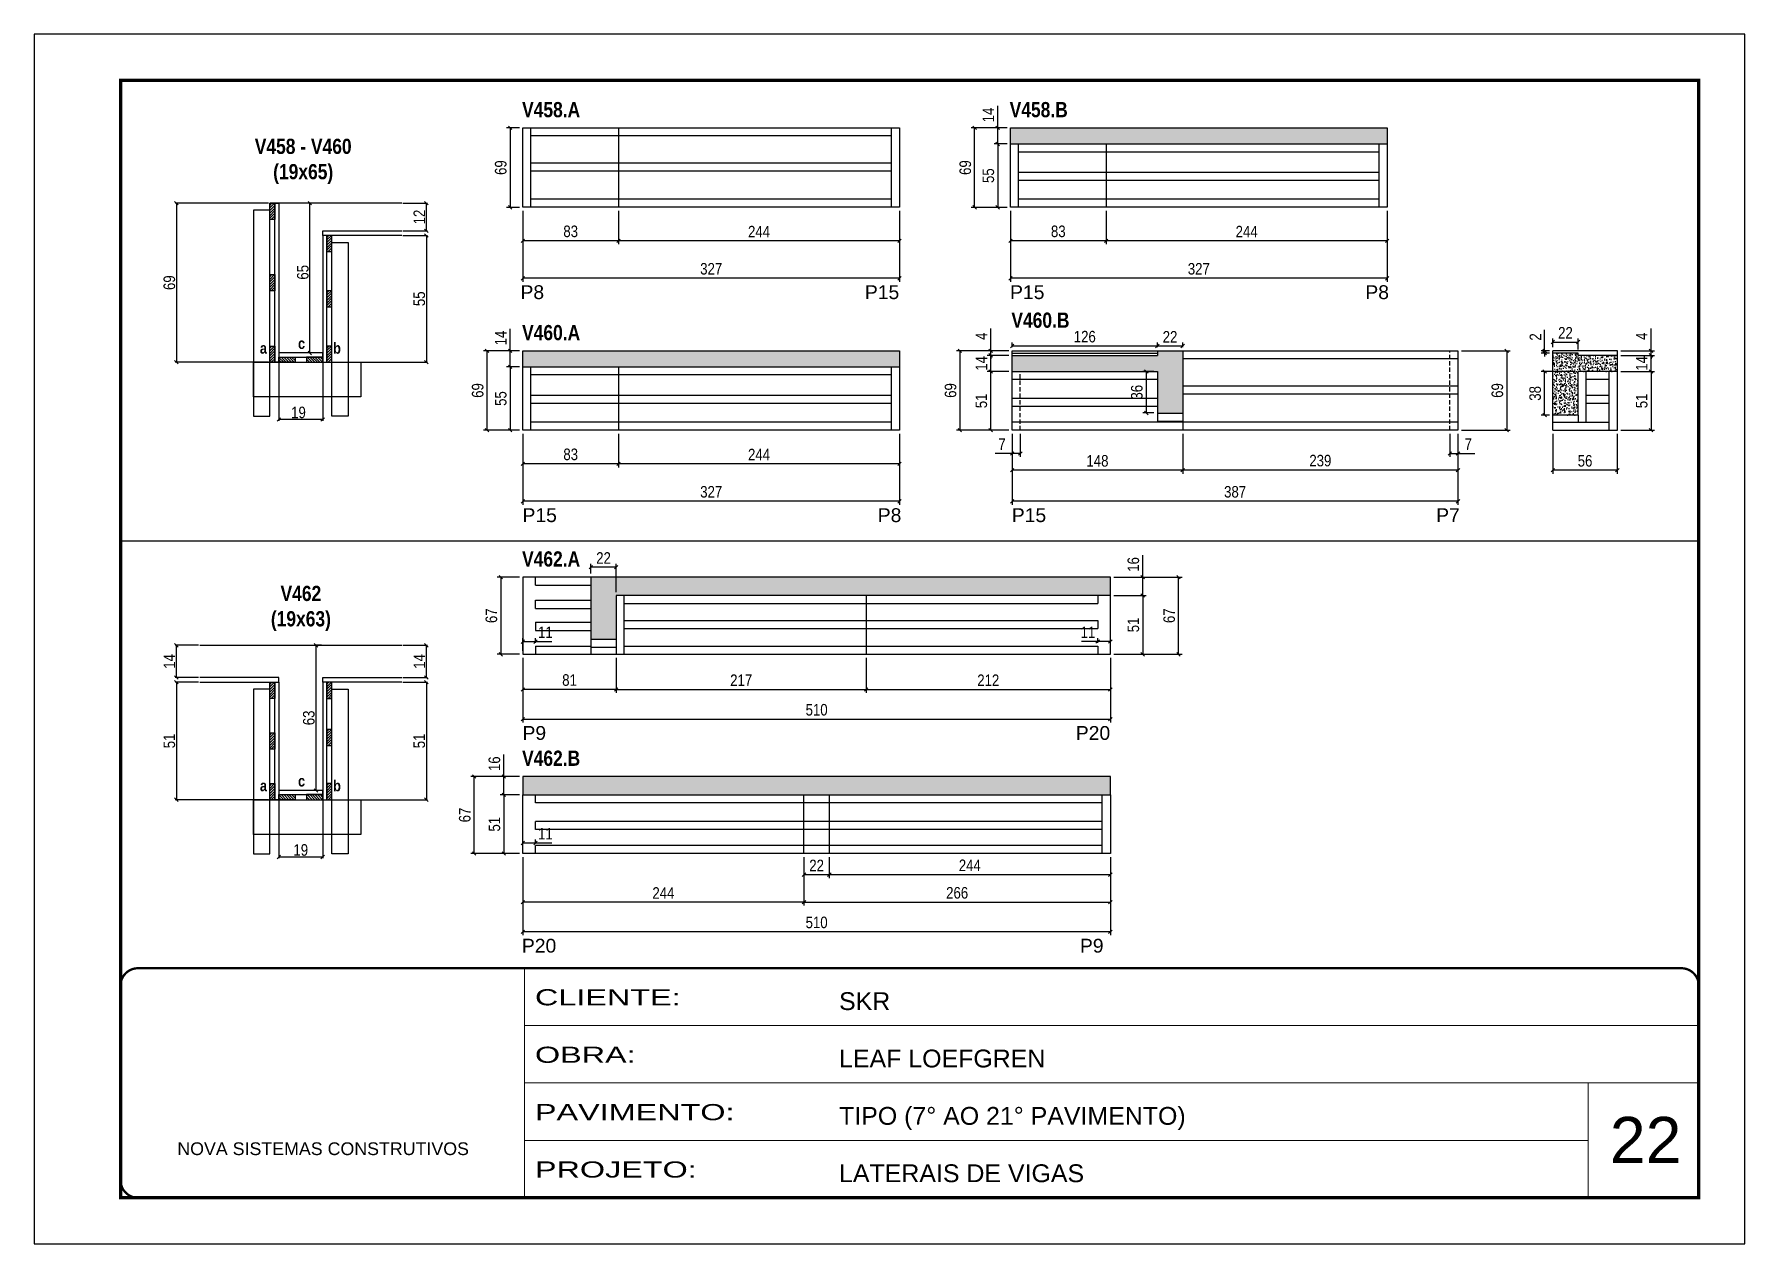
# Model space of a CAD drawing. Extents: x 3309 to 9563, y -2522 to 14608.
# Drawn here: x 4908 to 6393, y 7815 to 8865 of the extents above; entities that cross this region are included whole.
import ezdxf

# ---------------------------------------------------------------- set-up
doc = ezdxf.new("R2010")
doc.units = 0
for name, pattern in [('CONTINUO', [0]), ('DASHED', [0.75, 0.5, -0.25]), ('HIDDEN', [0.375, 0.25, -0.125])]:
    doc.linetypes.add(name, pattern=pattern)
for name, color, linetype in [('5', 5, 'Continuous'), ('COTA', 241, 'Continuous'), ('detalhes', 4, 'Continuous'), ('NOMENCLATURA', 7, 'Continuous'), ('Painéis', 200, 'Continuous'), ('SARR_2.2x7', 40, 'Continuous'), ('SARR_3.5x7', 81, 'Continuous'), ('SARR_EDITAR', 141, 'Continuous')]:
    doc.layers.add(name, color=color, linetype=linetype)
for name, color, linetype, lineweight in [('CARIMBO', 255, 'Continuous', 9), ('CONCRETO', 251, 'Continuous', 25), ('Folhas', 255, 'Continuous', 9), ('SARRAFO DE PRESSAO', 251, 'DASHED', 9)]:
    doc.layers.add(name, color=color, linetype=linetype, lineweight=lineweight)
doc.layers.add('Laje_Perimetro', color=7, linetype='Continuous', plot=False)
doc.styles.add('ARIAL', font='arial.ttf')
doc.styles.add('COTA TECNICA', font='techl___.ttf', dxfattribs={"height": 10})
doc.styles.add('COTA TECNICA 2X', font='techl___.ttf', dxfattribs={"height": 10})
doc.styles.get("Standard").update_dxf_attribs({"font": 'arial.ttf'})
doc.styles.add('TECNICA', font='techb___.ttf', dxfattribs={"height": 10})
doc.styles.add('Tecnologia', font='')
doc.styles.get('Tecnologia').set_extended_font_data('Forgotten Futurist')
doc.dimstyles.new('PAINEL', dxfattribs={"dimtxt": 10, "dimasz": 3, "dimexe": 3, "dimexo": 3, "dimgap": 3, "dimtad": 1, "dimdec": 1, "dimzin": 12, "dimdsep": 46, "dimtxsty": 'COTA TECNICA', "dimblk1": 'OBLIQUE', "dimblk2": 'OBLIQUE', "dimsah": 1, "dimcen": 0.9, "dimclrd": 4, "dimclre": 4, "dimclrt": 240, "dimadec": 1, "dimazin": 3, "dimtfac": 1, "dimtdec": 1, "dimtmove": 0, "dimatfit": 3, "dimfxl": 1, "dimtolj": 1, "dimtzin": 12, "dimarcsym": 0})
doc.dimstyles.new('SECAO', dxfattribs={"dimscale": 0.333333, "dimtxt": 5, "dimasz": 9, "dimexe": 3, "dimexo": 3, "dimgap": 3, "dimtad": 1, "dimdec": 1, "dimlfac": 0.5, "dimzin": 12, "dimdsep": 46, "dimtxsty": 'COTA TECNICA 2X', "dimblk1": 'OBLIQUE', "dimblk2": 'OBLIQUE', "dimsah": 1, "dimcen": 0.9, "dimclrd": 4, "dimclre": 4, "dimclrt": 240, "dimadec": 1, "dimazin": 3, "dimtfac": 1, "dimtdec": 1, "dimtmove": 0, "dimatfit": 3, "dimfxl": 1, "dimtolj": 1, "dimtzin": 12, "dimarcsym": 0})
pattern_1 = [(135, (38355.8863, -114931.8855), (-1.122532015, -1.122532015), [])]
pattern_2 = [(45, (-118399.822, -24641.2545), (-1.122532015, 1.122532015), [])]
pattern_3 = [(135, (38355.8863, -115311.7013), (-1.122532015, -1.122532015), [])]
pattern_4 = [(45, (-118399.822, -24933.0702), (-1.122532015, 1.122532015), [])]
pattern_5 = [(45, (-118399.822, -25021.0702), (-1.122532015, 1.122532015), [])]

msp = doc.modelspace()

# ---------------------------------------------------------------- texts
at = {"layer": '5', "linetype": 'Continuous'}
for s, rotation, p in [('P8', 0.00004, (5330.02, 8635.05)), ('P15', 359.99996, (5629.01, 8635.05)), ('P15', 0.00004, (5755.05, 8635.05)), ('P8', 359.99996, (6063.46, 8635.05)), ('P15', 0.00004, (5331.77, 8441.48)), ('P8', 359.99996, (5640.18, 8441.48)), ('P15', 0.00004, (5756.55, 8441.48)), ('P7', 359.99996, (6124.96, 8441.48)), ('P9', 0.00004, (5331.77, 8252.42)), ('P20', 0.00004, (5812.11, 8252.42)), ('P20', 359.99996, (5331.25, 8067.74)), ('P9', 359.99996, (5815.69, 8067.74))]:
    msp.add_text(s, height=12, rotation=rotation, dxfattribs=at).set_placement(p)
at = {"layer": 'CARIMBO', "style": 'ARIAL'}
msp.add_text('22', height=40, dxfattribs=at).set_placement((6275.73, 7885.13))
at = {"layer": 'detalhes', "style": 'TECNICA'}
for s, p in [('c', (5136.89, 8591.76)), ('a', (5103.83, 8587.65)), ('b', (5167.39, 8587.63)), ('a', (5103.83, 8207.83)), ('c', (5136.89, 8211.94)), ('b', (5167.39, 8207.82))]:
    msp.add_text(s, height=9.6, dxfattribs=at).set_placement(p)
at = {"layer": 'NOMENCLATURA', "style": 'TECNICA'}
for s, p in [('V458.A', (5331.4, 8792.91)), ('V458.B', (5754.68, 8792.91)), ('V460.B', (5756.18, 8610.18)), ('V460.A', (5331.4, 8599.35)), ('V462.A', (5331.4, 8402.87)), ('V462.B', (5331.4, 8229.88))]:
    msp.add_text(s, height=13.2, dxfattribs=at).set_placement(p)
at = {"layer": 'NOMENCLATURA', "char_height": 13.2, "attachment_point": 2, "style": 'TECNICA'}
for s, insert in [('V458 - V460\\P(19x65)', (5141.38, 8774.26)), ('V462\\P(19x63)', (5139.38, 8386.16))]:
    msp.add_mtext_dynamic_manual_height_columns(s, width=300.2766, gutter_width=1, heights=[0], dxfattribs=dict(at, insert=insert))

# ---------------------------------------------------------------- blocks, each defined once
blk = doc.blocks.new('9999999999')
at = {"color": 30, "linetype": 'CONTINUO'}
for p, q in [((98564.6, 34230.2), (98564.6, 34429.4)), ((98564.6, 34379.6), (99584, 34379.6)), ((98564.6, 34329.8), (99488, 34329.8)), ((99584, 34329.8), (99488, 34329.8)), ((99488, 34329.8), (99488, 34230.2)), ((98564.6, 34280), (99488, 34280))]:
    blk.add_line(p, q, dxfattribs=at)
at = {"color": 30, "linetype": 'CONTINUO', "const_width": 2}
blk.add_lwpolyline([(99584, 34230.2), (99584, 34414.4, 0.414214), (99569, 34429.4), (98229, 34429.4, 0.414214), (98214, 34414.4), (98214, 34245.2, 0.414214), (98229, 34230.2), (99584, 34230.2)], format="xyb", dxfattribs=at)
at = {"layer": 'Folhas'}
blk.add_lwpolyline([(98139, 34190.2), (99624, 34190.2), (99624, 35240.2), (98139, 35240.2)], close=True, dxfattribs=at)
at = {"layer": 'Folhas', "color": 30, "const_width": 3}
blk.add_lwpolyline([(98214, 34230.2), (99584, 34230.2), (99584, 35200.2), (98214, 35200.2)], close=True, dxfattribs=at)
at = {"color": 7, "linetype": 'Continuous', "ltscale": 5, "style": 'ARIAL'}
for s, height, p in [('SKR', 15.48, (98837.7, 34393.1)), ('LEAF LOEFGREN', 15.483, (98837.7, 34343.3)), ('TIPO (7° AO 21° PAVIMENTO)', 15.483, (98837.7, 34293.5)), ('NOVA SISTEMAS CONSTRUTIVOS', 11.059, (98263.2, 34267.2)), ('LATERAIS DE VIGAS', 15.483, (98837.7, 34243.7))]:
    blk.add_text(s, height=height, dxfattribs=at).set_placement(p)
at = {"layer": 'Folhas', "color": 7, "style": 'Tecnologia', "width": 1.5}
for s, p in [('CLIENTE:', (98573.7, 34397.2)), ('OBRA:', (98573.7, 34347.3)), ('PAVIMENTO:', (98573.7, 34297.5)), ('PROJETO:', (98573.7, 34247.7))]:
    blk.add_text(s, height=14, dxfattribs=at).set_placement(p)
blk = doc.blocks.new('_Oblique')
at = {"color": 0, "linetype": 'ByBlock', "lineweight": -2}
blk.add_line((-0.5, -0.5), (0.5, 0.5), dxfattribs=at)
blk = doc.blocks.new('*D1987')
at = {"layer": 'COTA', "color": 4, "lineweight": -2, "transparency": 16777216}
for p, q in [((5120.3, 8579.3), (5120.3, 8529.5)), ((5158.3, 8579.3), (5158.3, 8529.5)), ((5158.3, 8530.5), (5120.3, 8530.5))]:
    blk.add_line(p, q, dxfattribs=at)
at = {"layer": 'Defpoints', "color": 0, "transparency": 16777216}
for p in [(5120.3, 8580.3), (5158.3, 8580.3), (5120.3, 8530.5)]:
    blk.add_point(p, dxfattribs=at)
at = {"layer": 'COTA', "color": 4, "lineweight": -2, "transparency": 16777216, "xscale": 3, "yscale": 3, "zscale": 3, "rotation": 180}
blk.add_blockref('_Oblique', (5120.3, 8530.5), dxfattribs=at)
at = {"layer": 'COTA', "color": 4, "lineweight": -2, "transparency": 16777216, "xscale": 3, "yscale": 3, "zscale": 3}
blk.add_blockref('_Oblique', (5158.3, 8530.5), dxfattribs=at)
at = {"layer": 'COTA', "color": 240, "transparency": 16777216, "insert": (5137.3, 8536.6), "char_height": 10, "attachment_point": 5, "style": 'COTA TECNICA 2X'}
blk.add_mtext('\\A1;19', dxfattribs=at)
blk = doc.blocks.new('*D1988')
at = {"layer": 'COTA', "color": 4, "lineweight": -2, "transparency": 16777216}
for p, q in [((5111.3, 8718.3), (5030.3, 8718.3)), ((5031.3, 8718.3), (5031.3, 8580.3)), ((5111.3, 8580.3), (5030.3, 8580.3))]:
    blk.add_line(p, q, dxfattribs=at)
at = {"layer": 'Defpoints', "color": 0, "transparency": 16777216}
for p in [(5112.3, 8718.3, 0), (5031.3, 8580.3), (5112.3, 8580.3, 0)]:
    blk.add_point(p, dxfattribs=at)
at = {"layer": 'COTA', "color": 4, "lineweight": -2, "transparency": 16777216, "xscale": 3, "yscale": 3, "zscale": 3}
for p, rotation in [((5031.3, 8718.3), 90), ((5031.3, 8580.3), 270)]:
    blk.add_blockref('_Oblique', p, dxfattribs=dict(at, rotation=rotation))
at = {"layer": 'COTA', "color": 240, "transparency": 16777216, "insert": (5025.2, 8649.3), "char_height": 10, "attachment_point": 5, "rotation": 90, "style": 'COTA TECNICA 2X'}
blk.add_mtext('\\A1;69', dxfattribs=at)
blk = doc.blocks.new('*D1989')
at = {"layer": 'COTA', "color": 4, "lineweight": -2, "transparency": 16777216}
for p, q in [((5228, 8690.3), (5249.3, 8690.3)), ((5248.3, 8690.3), (5248.3, 8580.3)), ((5167.3, 8580.3), (5249.3, 8580.3))]:
    blk.add_line(p, q, dxfattribs=at)
at = {"layer": 'Defpoints', "color": 0, "transparency": 16777216}
for p in [(5227, 8690.3), (5166.3, 8580.3, 0), (5248.3, 8580.3)]:
    blk.add_point(p, dxfattribs=at)
at = {"layer": 'COTA', "color": 4, "lineweight": -2, "transparency": 16777216, "xscale": 3, "yscale": 3, "zscale": 3}
for p, rotation in [((5248.3, 8690.3), 90), ((5248.3, 8580.3), 270)]:
    blk.add_blockref('_Oblique', p, dxfattribs=dict(at, rotation=rotation))
at = {"layer": 'COTA', "color": 240, "transparency": 16777216, "insert": (5242.2, 8635.3), "char_height": 10, "attachment_point": 5, "rotation": 90, "style": 'COTA TECNICA 2X'}
blk.add_mtext('\\A1;55', dxfattribs=at)
blk = doc.blocks.new('*D1990')
at = {"layer": 'COTA', "color": 4, "lineweight": -2, "transparency": 16777216}
for p, q in [((5157.3, 8718.3), (5146.2, 8718.3)), ((5147.2, 8588.3), (5147.2, 8718.3)), ((5157.3, 8588.3), (5146.2, 8588.3))]:
    blk.add_line(p, q, dxfattribs=at)
at = {"layer": 'Defpoints', "color": 0, "transparency": 16777216}
for p in [(5147.2, 8718.3), (5158.3, 8718.3), (5158.3, 8588.3)]:
    blk.add_point(p, dxfattribs=at)
at = {"layer": 'COTA', "color": 4, "lineweight": -2, "transparency": 16777216, "xscale": 3, "yscale": 3, "zscale": 3}
for p, rotation in [((5147.2, 8718.3), 90), ((5147.2, 8588.3), 270)]:
    blk.add_blockref('_Oblique', p, dxfattribs=dict(at, rotation=rotation))
at = {"layer": 'COTA', "color": 240, "transparency": 16777216, "insert": (5141.1, 8658.3), "char_height": 10, "attachment_point": 5, "rotation": 90, "style": 'COTA TECNICA 2X'}
blk.add_mtext('\\A1;65', dxfattribs=at)
blk = doc.blocks.new('*D1991')
at = {"layer": 'COTA', "color": 4, "lineweight": -2, "transparency": 16777216}
for p, q in [((5228, 8718.3), (5249.3, 8718.3)), ((5248.3, 8694.3), (5248.3, 8718.3)), ((5228, 8694.3), (5249.3, 8694.3))]:
    blk.add_line(p, q, dxfattribs=at)
at = {"layer": 'Defpoints', "color": 0, "transparency": 16777216}
for p in [(5227, 8718.3), (5248.3, 8718.3), (5227, 8694.3)]:
    blk.add_point(p, dxfattribs=at)
at = {"layer": 'COTA', "color": 4, "lineweight": -2, "transparency": 16777216, "xscale": 3, "yscale": 3, "zscale": 3}
for p, rotation in [((5248.3, 8718.3), 90), ((5248.3, 8694.3), 270)]:
    blk.add_blockref('_Oblique', p, dxfattribs=dict(at, rotation=rotation))
at = {"layer": 'COTA', "color": 240, "transparency": 16777216, "insert": (5242.2, 8706.3), "char_height": 10, "attachment_point": 5, "rotation": 90, "style": 'COTA TECNICA 2X'}
blk.add_mtext('\\A1;12', dxfattribs=at)
blk = doc.blocks.new('*D1992')
at = {"layer": 'COTA', "color": 4, "lineweight": -2, "transparency": 16777216}
for p, q in [((5755.4, 8711.7), (5755.4, 8650.1)), ((6082.4, 8711.7), (6082.4, 8650.1)), ((6082.4, 8653.1), (5755.4, 8653.1))]:
    blk.add_line(p, q, dxfattribs=at)
at = {"layer": 'Defpoints', "color": 0, "transparency": 16777216}
for p in [(5755.4, 8714.7), (6082.4, 8714.7), (5755.4, 8653.1)]:
    blk.add_point(p, dxfattribs=at)
at = {"layer": 'COTA', "color": 4, "lineweight": -2, "transparency": 16777216, "xscale": 3, "yscale": 3, "zscale": 3, "rotation": 180}
blk.add_blockref('_Oblique', (5755.4, 8653.1), dxfattribs=at)
at = {"layer": 'COTA', "color": 4, "lineweight": -2, "transparency": 16777216, "xscale": 3, "yscale": 3, "zscale": 3}
blk.add_blockref('_Oblique', (6082.4, 8653.1), dxfattribs=at)
at = {"layer": 'COTA', "color": 240, "transparency": 16777216, "insert": (5918.9, 8661.3), "char_height": 10, "attachment_point": 5, "style": 'COTA TECNICA'}
blk.add_mtext('\\A1;327', dxfattribs=at)
blk = doc.blocks.new('*D1993')
at = {"layer": 'COTA', "color": 4, "lineweight": -2, "transparency": 16777216}
for p, q in [((5838.4, 8711.7), (5838.4, 8682.6)), ((6082.4, 8711.7), (6082.4, 8682.6)), ((6082.4, 8685.6), (5838.4, 8685.6))]:
    blk.add_line(p, q, dxfattribs=at)
at = {"layer": 'Defpoints', "color": 0, "transparency": 16777216}
for p in [(5838.4, 8714.7), (6082.4, 8714.7), (5838.4, 8685.6)]:
    blk.add_point(p, dxfattribs=at)
at = {"layer": 'COTA', "color": 4, "lineweight": -2, "transparency": 16777216, "xscale": 3, "yscale": 3, "zscale": 3, "rotation": 180}
blk.add_blockref('_Oblique', (5838.4, 8685.6), dxfattribs=at)
at = {"layer": 'COTA', "color": 4, "lineweight": -2, "transparency": 16777216, "xscale": 3, "yscale": 3, "zscale": 3}
blk.add_blockref('_Oblique', (6082.4, 8685.6), dxfattribs=at)
at = {"layer": 'COTA', "color": 240, "transparency": 16777216, "insert": (5960.4, 8693.6), "char_height": 10, "attachment_point": 5, "style": 'COTA TECNICA'}
blk.add_mtext('\\A1;244', dxfattribs=at)
blk = doc.blocks.new('*D1994')
at = {"layer": 'COTA', "color": 4, "lineweight": -2, "transparency": 16777216}
for p, q in [((5755.4, 8711.7), (5755.4, 8682.6)), ((5838.4, 8711.7), (5838.4, 8682.6)), ((5838.4, 8685.6), (5755.4, 8685.6))]:
    blk.add_line(p, q, dxfattribs=at)
at = {"layer": 'Defpoints', "color": 0, "transparency": 16777216}
for p in [(5755.4, 8714.7), (5838.4, 8714.7), (5755.4, 8685.6)]:
    blk.add_point(p, dxfattribs=at)
at = {"layer": 'COTA', "color": 4, "lineweight": -2, "transparency": 16777216, "xscale": 3, "yscale": 3, "zscale": 3, "rotation": 180}
blk.add_blockref('_Oblique', (5755.4, 8685.6), dxfattribs=at)
at = {"layer": 'COTA', "color": 4, "lineweight": -2, "transparency": 16777216, "xscale": 3, "yscale": 3, "zscale": 3}
blk.add_blockref('_Oblique', (5838.4, 8685.6), dxfattribs=at)
at = {"layer": 'COTA', "color": 240, "transparency": 16777216, "insert": (5796.9, 8693.8), "char_height": 10, "attachment_point": 5, "style": 'COTA TECNICA'}
blk.add_mtext('\\A1;83', dxfattribs=at)
blk = doc.blocks.new('*D1995')
at = {"layer": 'COTA', "color": 4, "lineweight": -2, "transparency": 16777216}
for p, q in [((5752.4, 8769.7), (5741.3, 8769.7)), ((5744.3, 8769.7), (5744.3, 8714.7)), ((5752.4, 8714.7), (5741.3, 8714.7))]:
    blk.add_line(p, q, dxfattribs=at)
at = {"layer": 'Defpoints', "color": 0, "transparency": 16777216}
for p in [(5755.4, 8769.7), (5744.3, 8714.7), (5755.4, 8714.7)]:
    blk.add_point(p, dxfattribs=at)
at = {"layer": 'COTA', "color": 4, "lineweight": -2, "transparency": 16777216, "xscale": 3, "yscale": 3, "zscale": 3}
for p, rotation in [((5744.3, 8769.7), 90), ((5744.3, 8714.7), 270)]:
    blk.add_blockref('_Oblique', p, dxfattribs=dict(at, rotation=rotation))
at = {"layer": 'COTA', "color": 240, "transparency": 16777216, "insert": (5736.2, 8742.2), "char_height": 10, "attachment_point": 5, "rotation": 90, "style": 'COTA TECNICA'}
blk.add_mtext('\\A1;55', dxfattribs=at)
blk = doc.blocks.new('*D1996')
at = {"layer": 'COTA', "color": 4, "lineweight": -2, "transparency": 16777216}
for p, q in [((5332.1, 8711.7), (5332.1, 8650.1)), ((5659.1, 8711.7), (5659.1, 8650.1)), ((5659.1, 8653.1), (5332.1, 8653.1))]:
    blk.add_line(p, q, dxfattribs=at)
at = {"layer": 'Defpoints', "color": 0, "transparency": 16777216}
for p in [(5332.1, 8714.7), (5659.1, 8714.7), (5332.1, 8653.1)]:
    blk.add_point(p, dxfattribs=at)
at = {"layer": 'COTA', "color": 4, "lineweight": -2, "transparency": 16777216, "xscale": 3, "yscale": 3, "zscale": 3, "rotation": 180}
blk.add_blockref('_Oblique', (5332.1, 8653.1), dxfattribs=at)
at = {"layer": 'COTA', "color": 4, "lineweight": -2, "transparency": 16777216, "xscale": 3, "yscale": 3, "zscale": 3}
blk.add_blockref('_Oblique', (5659.1, 8653.1), dxfattribs=at)
at = {"layer": 'COTA', "color": 240, "transparency": 16777216, "insert": (5495.6, 8661.3), "char_height": 10, "attachment_point": 5, "style": 'COTA TECNICA'}
blk.add_mtext('\\A1;327', dxfattribs=at)
blk = doc.blocks.new('*D1997')
at = {"layer": 'COTA', "color": 4, "lineweight": -2, "transparency": 16777216}
for p, q in [((5415.1, 8711.7), (5415.1, 8682.6)), ((5659.1, 8711.7), (5659.1, 8682.6)), ((5659.1, 8685.6), (5415.1, 8685.6))]:
    blk.add_line(p, q, dxfattribs=at)
at = {"layer": 'Defpoints', "color": 0, "transparency": 16777216}
for p in [(5415.1, 8714.7), (5659.1, 8714.7), (5415.1, 8685.6)]:
    blk.add_point(p, dxfattribs=at)
at = {"layer": 'COTA', "color": 4, "lineweight": -2, "transparency": 16777216, "xscale": 3, "yscale": 3, "zscale": 3, "rotation": 180}
blk.add_blockref('_Oblique', (5415.1, 8685.6), dxfattribs=at)
at = {"layer": 'COTA', "color": 4, "lineweight": -2, "transparency": 16777216, "xscale": 3, "yscale": 3, "zscale": 3}
blk.add_blockref('_Oblique', (5659.1, 8685.6), dxfattribs=at)
at = {"layer": 'COTA', "color": 240, "transparency": 16777216, "insert": (5537.1, 8693.6), "char_height": 10, "attachment_point": 5, "style": 'COTA TECNICA'}
blk.add_mtext('\\A1;244', dxfattribs=at)
blk = doc.blocks.new('*D1998')
at = {"layer": 'COTA', "color": 4, "lineweight": -2, "transparency": 16777216}
for p, q in [((5332.1, 8711.7), (5332.1, 8682.6)), ((5415.1, 8711.7), (5415.1, 8682.6)), ((5415.1, 8685.6), (5332.1, 8685.6))]:
    blk.add_line(p, q, dxfattribs=at)
at = {"layer": 'Defpoints', "color": 0, "transparency": 16777216}
for p in [(5332.1, 8714.7), (5415.1, 8714.7), (5332.1, 8685.6)]:
    blk.add_point(p, dxfattribs=at)
at = {"layer": 'COTA', "color": 4, "lineweight": -2, "transparency": 16777216, "xscale": 3, "yscale": 3, "zscale": 3, "rotation": 180}
blk.add_blockref('_Oblique', (5332.1, 8685.6), dxfattribs=at)
at = {"layer": 'COTA', "color": 4, "lineweight": -2, "transparency": 16777216, "xscale": 3, "yscale": 3, "zscale": 3}
blk.add_blockref('_Oblique', (5415.1, 8685.6), dxfattribs=at)
at = {"layer": 'COTA', "color": 240, "transparency": 16777216, "insert": (5373.6, 8693.8), "char_height": 10, "attachment_point": 5, "style": 'COTA TECNICA'}
blk.add_mtext('\\A1;83', dxfattribs=at)
blk = doc.blocks.new('*D1999')
at = {"layer": 'COTA', "color": 4, "lineweight": -2, "transparency": 16777216}
for p, q in [((5329.1, 8783.7), (5318, 8783.7)), ((5321, 8783.7), (5321, 8714.7)), ((5329.1, 8714.7), (5318, 8714.7))]:
    blk.add_line(p, q, dxfattribs=at)
at = {"layer": 'Defpoints', "color": 0, "transparency": 16777216}
for p in [(5332.1, 8783.7), (5321, 8714.7), (5332.1, 8714.7)]:
    blk.add_point(p, dxfattribs=at)
at = {"layer": 'COTA', "color": 4, "lineweight": -2, "transparency": 16777216, "xscale": 3, "yscale": 3, "zscale": 3}
for p, rotation in [((5321, 8783.7), 90), ((5321, 8714.7), 270)]:
    blk.add_blockref('_Oblique', p, dxfattribs=dict(at, rotation=rotation))
at = {"layer": 'COTA', "color": 240, "transparency": 16777216, "insert": (5312.9, 8749.2), "char_height": 10, "attachment_point": 5, "rotation": 90, "style": 'COTA TECNICA'}
blk.add_mtext('\\A1;69', dxfattribs=at)
blk = doc.blocks.new('*D2000')
at = {"layer": 'COTA', "color": 4, "lineweight": -2, "transparency": 16777216}
for p, q in [((5744.3, 8783.7), (5744.3, 8802.8)), ((5752.4, 8783.7), (5741.3, 8783.7)), ((5744.3, 8769.7), (5744.3, 8783.7)), ((5752.4, 8769.7), (5741.3, 8769.7))]:
    blk.add_line(p, q, dxfattribs=at)
at = {"layer": 'Defpoints', "color": 0, "transparency": 16777216}
for p in [(5744.3, 8783.7), (5755.4, 8783.7), (5755.4, 8769.7)]:
    blk.add_point(p, dxfattribs=at)
at = {"layer": 'COTA', "color": 4, "lineweight": -2, "transparency": 16777216, "xscale": 3, "yscale": 3, "zscale": 3}
for p, rotation in [((5744.3, 8783.7), 90), ((5744.3, 8769.7), 270)]:
    blk.add_blockref('_Oblique', p, dxfattribs=dict(at, rotation=rotation))
at = {"layer": 'COTA', "color": 240, "transparency": 16777216, "insert": (5736.2, 8794.8), "char_height": 10, "attachment_point": 5, "rotation": 90, "style": 'COTA TECNICA'}
blk.add_mtext('\\A1;14', dxfattribs=at)
blk = doc.blocks.new('*D2001')
at = {"layer": 'COTA', "color": 4, "lineweight": -2, "transparency": 16777216}
for p, q in [((5752.4, 8783.7), (5721.3, 8783.7)), ((5724.3, 8714.7), (5724.3, 8783.7)), ((5752.4, 8714.7), (5721.3, 8714.7))]:
    blk.add_line(p, q, dxfattribs=at)
at = {"layer": 'Defpoints', "color": 0, "transparency": 16777216}
for p in [(5724.3, 8783.7), (5755.4, 8783.7), (5755.4, 8714.7)]:
    blk.add_point(p, dxfattribs=at)
at = {"layer": 'COTA', "color": 4, "lineweight": -2, "transparency": 16777216, "xscale": 3, "yscale": 3, "zscale": 3}
for p, rotation in [((5724.3, 8783.7), 90), ((5724.3, 8714.7), 270)]:
    blk.add_blockref('_Oblique', p, dxfattribs=dict(at, rotation=rotation))
at = {"layer": 'COTA', "color": 240, "transparency": 16777216, "insert": (5716.2, 8749.2), "char_height": 10, "attachment_point": 5, "rotation": 90, "style": 'COTA TECNICA'}
blk.add_mtext('\\A1;69', dxfattribs=at)
blk = doc.blocks.new('*D2002')
at = {"layer": 'COTA', "color": 4, "lineweight": -2, "transparency": 16777216}
for p, q in [((5332.1, 8518.2), (5332.1, 8456.5)), ((5659.1, 8518.2), (5659.1, 8456.5)), ((5659.1, 8459.5), (5332.1, 8459.5))]:
    blk.add_line(p, q, dxfattribs=at)
at = {"layer": 'Defpoints', "color": 0, "transparency": 16777216}
for p in [(5332.1, 8521.2), (5659.1, 8521.2), (5332.1, 8459.5)]:
    blk.add_point(p, dxfattribs=at)
at = {"layer": 'COTA', "color": 4, "lineweight": -2, "transparency": 16777216, "xscale": 3, "yscale": 3, "zscale": 3, "rotation": 180}
blk.add_blockref('_Oblique', (5332.1, 8459.5), dxfattribs=at)
at = {"layer": 'COTA', "color": 4, "lineweight": -2, "transparency": 16777216, "xscale": 3, "yscale": 3, "zscale": 3}
blk.add_blockref('_Oblique', (5659.1, 8459.5), dxfattribs=at)
at = {"layer": 'COTA', "color": 240, "transparency": 16777216, "insert": (5495.6, 8467.7), "char_height": 10, "attachment_point": 5, "style": 'COTA TECNICA'}
blk.add_mtext('\\A1;327', dxfattribs=at)
blk = doc.blocks.new('*D2003')
at = {"layer": 'COTA', "color": 4, "lineweight": -2, "transparency": 16777216}
for p, q in [((5415.1, 8518.2), (5415.1, 8489)), ((5659.1, 8518.2), (5659.1, 8489)), ((5659.1, 8492), (5415.1, 8492))]:
    blk.add_line(p, q, dxfattribs=at)
at = {"layer": 'Defpoints', "color": 0, "transparency": 16777216}
for p in [(5415.1, 8521.2), (5659.1, 8521.2), (5415.1, 8492)]:
    blk.add_point(p, dxfattribs=at)
at = {"layer": 'COTA', "color": 4, "lineweight": -2, "transparency": 16777216, "xscale": 3, "yscale": 3, "zscale": 3, "rotation": 180}
blk.add_blockref('_Oblique', (5415.1, 8492), dxfattribs=at)
at = {"layer": 'COTA', "color": 4, "lineweight": -2, "transparency": 16777216, "xscale": 3, "yscale": 3, "zscale": 3}
blk.add_blockref('_Oblique', (5659.1, 8492), dxfattribs=at)
at = {"layer": 'COTA', "color": 240, "transparency": 16777216, "insert": (5537.1, 8500.1), "char_height": 10, "attachment_point": 5, "style": 'COTA TECNICA'}
blk.add_mtext('\\A1;244', dxfattribs=at)
blk = doc.blocks.new('*D2004')
at = {"layer": 'COTA', "color": 4, "lineweight": -2, "transparency": 16777216}
for p, q in [((5332.1, 8518.2), (5332.1, 8489)), ((5415.1, 8518.2), (5415.1, 8489)), ((5415.1, 8492), (5332.1, 8492))]:
    blk.add_line(p, q, dxfattribs=at)
at = {"layer": 'Defpoints', "color": 0, "transparency": 16777216}
for p in [(5332.1, 8521.2), (5415.1, 8521.2), (5332.1, 8492)]:
    blk.add_point(p, dxfattribs=at)
at = {"layer": 'COTA', "color": 4, "lineweight": -2, "transparency": 16777216, "xscale": 3, "yscale": 3, "zscale": 3, "rotation": 180}
blk.add_blockref('_Oblique', (5332.1, 8492), dxfattribs=at)
at = {"layer": 'COTA', "color": 4, "lineweight": -2, "transparency": 16777216, "xscale": 3, "yscale": 3, "zscale": 3}
blk.add_blockref('_Oblique', (5415.1, 8492), dxfattribs=at)
at = {"layer": 'COTA', "color": 240, "transparency": 16777216, "insert": (5373.6, 8500.2), "char_height": 10, "attachment_point": 5, "style": 'COTA TECNICA'}
blk.add_mtext('\\A1;83', dxfattribs=at)
blk = doc.blocks.new('*D2005')
at = {"layer": 'COTA', "color": 4, "lineweight": -2, "transparency": 16777216}
for p, q in [((5329.1, 8576.2), (5318, 8576.2)), ((5321, 8576.2), (5321, 8521.2)), ((5329.1, 8521.2), (5318, 8521.2))]:
    blk.add_line(p, q, dxfattribs=at)
at = {"layer": 'Defpoints', "color": 0, "transparency": 16777216}
for p in [(5332.1, 8576.2), (5321, 8521.2), (5332.1, 8521.2)]:
    blk.add_point(p, dxfattribs=at)
at = {"layer": 'COTA', "color": 4, "lineweight": -2, "transparency": 16777216, "xscale": 3, "yscale": 3, "zscale": 3}
for p, rotation in [((5321, 8576.2), 90), ((5321, 8521.2), 270)]:
    blk.add_blockref('_Oblique', p, dxfattribs=dict(at, rotation=rotation))
at = {"layer": 'COTA', "color": 240, "transparency": 16777216, "insert": (5312.9, 8548.7), "char_height": 10, "attachment_point": 5, "rotation": 90, "style": 'COTA TECNICA'}
blk.add_mtext('\\A1;55', dxfattribs=at)
blk = doc.blocks.new('*D2006')
at = {"layer": 'COTA', "color": 4, "lineweight": -2, "transparency": 16777216}
for p, q in [((5321, 8590.2), (5321, 8609.3)), ((5329.1, 8590.2), (5318, 8590.2)), ((5321, 8576.2), (5321, 8590.2)), ((5329.1, 8576.2), (5318, 8576.2))]:
    blk.add_line(p, q, dxfattribs=at)
at = {"layer": 'Defpoints', "color": 0, "transparency": 16777216}
for p in [(5321, 8590.2), (5332.1, 8590.2), (5332.1, 8576.2)]:
    blk.add_point(p, dxfattribs=at)
at = {"layer": 'COTA', "color": 4, "lineweight": -2, "transparency": 16777216, "xscale": 3, "yscale": 3, "zscale": 3}
for p, rotation in [((5321, 8590.2), 90), ((5321, 8576.2), 270)]:
    blk.add_blockref('_Oblique', p, dxfattribs=dict(at, rotation=rotation))
at = {"layer": 'COTA', "color": 240, "transparency": 16777216, "insert": (5312.9, 8601.2), "char_height": 10, "attachment_point": 5, "rotation": 90, "style": 'COTA TECNICA'}
blk.add_mtext('\\A1;14', dxfattribs=at)
blk = doc.blocks.new('*D2007')
at = {"layer": 'COTA', "color": 4, "lineweight": -2, "transparency": 16777216}
for p, q in [((5329.1, 8590.2), (5298, 8590.2)), ((5301, 8521.2), (5301, 8590.2)), ((5329.1, 8521.2), (5298, 8521.2))]:
    blk.add_line(p, q, dxfattribs=at)
at = {"layer": 'Defpoints', "color": 0, "transparency": 16777216}
for p in [(5301, 8590.2), (5332.1, 8590.2), (5332.1, 8521.2)]:
    blk.add_point(p, dxfattribs=at)
at = {"layer": 'COTA', "color": 4, "lineweight": -2, "transparency": 16777216, "xscale": 3, "yscale": 3, "zscale": 3}
for p, rotation in [((5301, 8590.2), 90), ((5301, 8521.2), 270)]:
    blk.add_blockref('_Oblique', p, dxfattribs=dict(at, rotation=rotation))
at = {"layer": 'COTA', "color": 240, "transparency": 16777216, "insert": (5292.9, 8555.7), "char_height": 10, "attachment_point": 5, "rotation": 90, "style": 'COTA TECNICA'}
blk.add_mtext('\\A1;69', dxfattribs=at)
blk = doc.blocks.new('*D2008')
at = {"layer": 'COTA', "color": 4, "lineweight": -2, "transparency": 16777216}
for p, q in [((5756.9, 8518.2), (5756.9, 8456.5)), ((6143.9, 8518.2), (6143.9, 8456.5)), ((6143.9, 8459.5), (5756.9, 8459.5))]:
    blk.add_line(p, q, dxfattribs=at)
at = {"layer": 'Defpoints', "color": 0, "transparency": 16777216}
for p in [(5756.9, 8521.2), (6143.9, 8521.2), (5756.9, 8459.5)]:
    blk.add_point(p, dxfattribs=at)
at = {"layer": 'COTA', "color": 4, "lineweight": -2, "transparency": 16777216, "xscale": 3, "yscale": 3, "zscale": 3, "rotation": 180}
blk.add_blockref('_Oblique', (5756.9, 8459.5), dxfattribs=at)
at = {"layer": 'COTA', "color": 4, "lineweight": -2, "transparency": 16777216, "xscale": 3, "yscale": 3, "zscale": 3}
blk.add_blockref('_Oblique', (6143.9, 8459.5), dxfattribs=at)
at = {"layer": 'COTA', "color": 240, "transparency": 16777216, "insert": (5950.4, 8467.7), "char_height": 10, "attachment_point": 5, "style": 'COTA TECNICA'}
blk.add_mtext('\\A1;387', dxfattribs=at)
blk = doc.blocks.new('*D2009')
at = {"layer": 'COTA', "color": 4, "lineweight": -2, "transparency": 16777216}
for p, q in [((5904.9, 8518.2), (5904.9, 8483.5)), ((6143.9, 8518.2), (6143.9, 8483.5)), ((6143.9, 8486.5), (5904.9, 8486.5))]:
    blk.add_line(p, q, dxfattribs=at)
at = {"layer": 'Defpoints', "color": 0, "transparency": 16777216}
for p in [(5904.9, 8521.2), (6143.9, 8521.2), (5904.9, 8486.5)]:
    blk.add_point(p, dxfattribs=at)
at = {"layer": 'COTA', "color": 4, "lineweight": -2, "transparency": 16777216, "xscale": 3, "yscale": 3, "zscale": 3, "rotation": 180}
blk.add_blockref('_Oblique', (5904.9, 8486.5), dxfattribs=at)
at = {"layer": 'COTA', "color": 4, "lineweight": -2, "transparency": 16777216, "xscale": 3, "yscale": 3, "zscale": 3}
blk.add_blockref('_Oblique', (6143.9, 8486.5), dxfattribs=at)
at = {"layer": 'COTA', "color": 240, "transparency": 16777216, "insert": (6024.4, 8494.8), "char_height": 10, "attachment_point": 5, "style": 'COTA TECNICA'}
blk.add_mtext('\\A1;239', dxfattribs=at)
blk = doc.blocks.new('*D2010')
at = {"layer": 'COTA', "color": 4, "lineweight": -2, "transparency": 16777216}
for p, q in [((5756.9, 8518.2), (5756.9, 8483.5)), ((5904.9, 8518.2), (5904.9, 8483.5)), ((5904.9, 8486.5), (5756.9, 8486.5))]:
    blk.add_line(p, q, dxfattribs=at)
at = {"layer": 'Defpoints', "color": 0, "transparency": 16777216}
for p in [(5756.9, 8521.2), (5904.9, 8521.2), (5756.9, 8486.5)]:
    blk.add_point(p, dxfattribs=at)
at = {"layer": 'COTA', "color": 4, "lineweight": -2, "transparency": 16777216, "xscale": 3, "yscale": 3, "zscale": 3, "rotation": 180}
blk.add_blockref('_Oblique', (5756.9, 8486.5), dxfattribs=at)
at = {"layer": 'COTA', "color": 4, "lineweight": -2, "transparency": 16777216, "xscale": 3, "yscale": 3, "zscale": 3}
blk.add_blockref('_Oblique', (5904.9, 8486.5), dxfattribs=at)
at = {"layer": 'COTA', "color": 240, "transparency": 16777216, "insert": (5830.9, 8494.6), "char_height": 10, "attachment_point": 5, "style": 'COTA TECNICA'}
blk.add_mtext('\\A1;148', dxfattribs=at)
blk = doc.blocks.new('*D2011')
at = {"layer": 'COTA', "color": 4, "lineweight": -2, "transparency": 16777216}
for p, q in [((5753.9, 8590.2), (5708.5, 8590.2)), ((5711.5, 8590.2), (5711.5, 8521.2)), ((5753.9, 8521.2), (5708.5, 8521.2))]:
    blk.add_line(p, q, dxfattribs=at)
at = {"layer": 'Defpoints', "color": 0, "transparency": 16777216}
for p in [(5756.9, 8590.2), (5711.5, 8521.2), (5756.9, 8521.2)]:
    blk.add_point(p, dxfattribs=at)
at = {"layer": 'COTA', "color": 4, "lineweight": -2, "transparency": 16777216, "xscale": 3, "yscale": 3, "zscale": 3}
for p, rotation in [((5711.5, 8590.2), 90), ((5711.5, 8521.2), 270)]:
    blk.add_blockref('_Oblique', p, dxfattribs=dict(at, rotation=rotation))
at = {"layer": 'COTA', "color": 240, "transparency": 16777216, "insert": (5703.4, 8555.7), "char_height": 10, "attachment_point": 5, "rotation": 90, "style": 'COTA TECNICA'}
blk.add_mtext('\\A1;69', dxfattribs=at)
blk = doc.blocks.new('*D2012')
at = {"layer": 'COTA', "color": 4, "lineweight": -2, "transparency": 16777216}
for p, q in [((5753.9, 8572.2), (5735.2, 8572.2)), ((5738.2, 8521.2), (5738.2, 8572.2)), ((5753.9, 8521.2), (5735.2, 8521.2))]:
    blk.add_line(p, q, dxfattribs=at)
at = {"layer": 'Defpoints', "color": 0, "transparency": 16777216}
for p in [(5738.2, 8572.2), (5756.9, 8572.2), (5756.9, 8521.2)]:
    blk.add_point(p, dxfattribs=at)
at = {"layer": 'COTA', "color": 4, "lineweight": -2, "transparency": 16777216, "xscale": 3, "yscale": 3, "zscale": 3}
for p, rotation in [((5738.2, 8572.2), 90), ((5738.2, 8521.2), 270)]:
    blk.add_blockref('_Oblique', p, dxfattribs=dict(at, rotation=rotation))
at = {"layer": 'COTA', "color": 240, "transparency": 16777216, "insert": (5730.1, 8546.7), "char_height": 10, "attachment_point": 5, "rotation": 90, "style": 'COTA TECNICA'}
blk.add_mtext('\\A1;51', dxfattribs=at)
blk = doc.blocks.new('*D2013')
at = {"layer": 'COTA', "color": 4, "lineweight": -2, "transparency": 16777216}
for p, q in [((5753.9, 8586.2), (5735.2, 8586.2)), ((5738.2, 8572.2), (5738.2, 8586.2)), ((5753.9, 8572.2), (5735.2, 8572.2))]:
    blk.add_line(p, q, dxfattribs=at)
at = {"layer": 'Defpoints', "color": 0, "transparency": 16777216}
for p in [(5738.2, 8586.2), (5756.9, 8586.2), (5756.9, 8572.2)]:
    blk.add_point(p, dxfattribs=at)
at = {"layer": 'COTA', "color": 4, "lineweight": -2, "transparency": 16777216, "xscale": 3, "yscale": 3, "zscale": 3}
for p, rotation in [((5738.2, 8586.2), 90), ((5738.2, 8572.2), 270)]:
    blk.add_blockref('_Oblique', p, dxfattribs=dict(at, rotation=rotation))
at = {"layer": 'COTA', "color": 240, "transparency": 16777216, "insert": (5730.2, 8579.2), "char_height": 10, "attachment_point": 5, "rotation": 90, "style": 'COTA TECNICA'}
blk.add_mtext('\\A1;14', dxfattribs=at)
blk = doc.blocks.new('*D2014')
at = {"layer": 'COTA', "color": 4, "lineweight": -2, "transparency": 16777216}
for p, q in [((5738.2, 8590.2), (5738.2, 8609.4)), ((5753.9, 8590.2), (5735.2, 8590.2)), ((5753.9, 8586.2), (5735.2, 8586.2)), ((5738.2, 8586.2), (5738.2, 8590.2)), ((5738.2, 8586.2), (5738.2, 8583.2))]:
    blk.add_line(p, q, dxfattribs=at)
at = {"layer": 'Defpoints', "color": 0, "transparency": 16777216}
for p in [(5738.2, 8590.2), (5756.9, 8590.2), (5756.9, 8586.2)]:
    blk.add_point(p, dxfattribs=at)
at = {"layer": 'COTA', "color": 4, "lineweight": -2, "transparency": 16777216, "xscale": 3, "yscale": 3, "zscale": 3}
for p, rotation in [((5738.2, 8590.2), 270), ((5738.2, 8586.2), 90)]:
    blk.add_blockref('_Oblique', p, dxfattribs=dict(at, rotation=rotation))
at = {"layer": 'COTA', "color": 240, "transparency": 16777216, "insert": (5730.2, 8602.8), "char_height": 10, "attachment_point": 5, "rotation": 90, "style": 'COTA TECNICA'}
blk.add_mtext('\\A1;4', dxfattribs=at)
blk = doc.blocks.new('*D2015')
at = {"layer": 'COTA', "color": 4, "lineweight": -2, "transparency": 16777216}
for p, q in [((5882.9, 8593.2), (5882.9, 8597.3)), ((5904.9, 8594.3), (5882.9, 8594.3)), ((5904.9, 8593.2), (5904.9, 8597.3))]:
    blk.add_line(p, q, dxfattribs=at)
at = {"layer": 'Defpoints', "color": 0, "transparency": 16777216}
for p in [(5882.9, 8594.3), (5882.9, 8590.2), (5904.9, 8590.2)]:
    blk.add_point(p, dxfattribs=at)
at = {"layer": 'COTA', "color": 4, "lineweight": -2, "transparency": 16777216, "xscale": 3, "yscale": 3, "zscale": 3, "rotation": 180}
blk.add_blockref('_Oblique', (5882.9, 8594.3), dxfattribs=at)
at = {"layer": 'COTA', "color": 4, "lineweight": -2, "transparency": 16777216, "xscale": 3, "yscale": 3, "zscale": 3}
blk.add_blockref('_Oblique', (5904.9, 8594.3), dxfattribs=at)
at = {"layer": 'COTA', "color": 240, "transparency": 16777216, "insert": (5893.9, 8602.3), "char_height": 10, "attachment_point": 5, "style": 'COTA TECNICA'}
blk.add_mtext('\\A1;22', dxfattribs=at)
blk = doc.blocks.new('*D2016')
at = {"layer": 'COTA', "color": 4, "lineweight": -2, "transparency": 16777216}
for p, q in [((5756.9, 8593.2), (5756.9, 8597.3)), ((5882.9, 8594.3), (5756.9, 8594.3)), ((5882.9, 8593.2), (5882.9, 8597.3))]:
    blk.add_line(p, q, dxfattribs=at)
at = {"layer": 'Defpoints', "color": 0, "transparency": 16777216}
for p in [(5756.9, 8594.3), (5756.9, 8590.2), (5882.9, 8590.2)]:
    blk.add_point(p, dxfattribs=at)
at = {"layer": 'COTA', "color": 4, "lineweight": -2, "transparency": 16777216, "xscale": 3, "yscale": 3, "zscale": 3, "rotation": 180}
blk.add_blockref('_Oblique', (5756.9, 8594.3), dxfattribs=at)
at = {"layer": 'COTA', "color": 4, "lineweight": -2, "transparency": 16777216, "xscale": 3, "yscale": 3, "zscale": 3}
blk.add_blockref('_Oblique', (5882.9, 8594.3), dxfattribs=at)
at = {"layer": 'COTA', "color": 240, "transparency": 16777216, "insert": (5819.9, 8602.4), "char_height": 10, "attachment_point": 5, "style": 'COTA TECNICA'}
blk.add_mtext('\\A1;126', dxfattribs=at)
blk = doc.blocks.new('*D2017')
at = {"layer": 'COTA', "color": 4, "lineweight": -2, "transparency": 16777216}
for p, q in [((5879.9, 8572.2), (5870.3, 8572.2)), ((5873.3, 8572.2), (5873.3, 8536.2)), ((5879.9, 8536.2), (5870.3, 8536.2))]:
    blk.add_line(p, q, dxfattribs=at)
at = {"layer": 'Defpoints', "color": 0, "transparency": 16777216}
for p in [(5882.9, 8572.2), (5873.3, 8536.2), (5882.9, 8536.2)]:
    blk.add_point(p, dxfattribs=at)
at = {"layer": 'COTA', "color": 4, "lineweight": -2, "transparency": 16777216, "xscale": 3, "yscale": 3, "zscale": 3}
for p, rotation in [((5873.3, 8572.2), 90), ((5873.3, 8536.2), 270)]:
    blk.add_blockref('_Oblique', p, dxfattribs=dict(at, rotation=rotation))
at = {"layer": 'COTA', "color": 240, "transparency": 16777216, "insert": (5865.1, 8554.2), "char_height": 10, "attachment_point": 5, "rotation": 90, "style": 'COTA TECNICA'}
blk.add_mtext('\\A1;36', dxfattribs=at)
blk = doc.blocks.new('*D2018')
at = {"layer": 'COTA', "color": 4, "lineweight": -2, "transparency": 16777216}
for p, q in [((6146.9, 8590.2), (6189.2, 8590.2)), ((6186.2, 8590.2), (6186.2, 8521.2)), ((6146.9, 8521.2), (6189.2, 8521.2))]:
    blk.add_line(p, q, dxfattribs=at)
at = {"layer": 'Defpoints', "color": 0, "transparency": 16777216}
for p in [(6143.9, 8590.2), (6143.9, 8521.2), (6186.2, 8521.2)]:
    blk.add_point(p, dxfattribs=at)
at = {"layer": 'COTA', "color": 4, "lineweight": -2, "transparency": 16777216, "xscale": 3, "yscale": 3, "zscale": 3}
for p, rotation in [((6186.2, 8590.2), 90), ((6186.2, 8521.2), 270)]:
    blk.add_blockref('_Oblique', p, dxfattribs=dict(at, rotation=rotation))
at = {"layer": 'COTA', "color": 240, "transparency": 16777216, "insert": (6178.1, 8555.7), "char_height": 10, "attachment_point": 5, "rotation": 90, "style": 'COTA TECNICA'}
blk.add_mtext('\\A1;69', dxfattribs=at)
blk = doc.blocks.new('*D2019')
at = {"layer": 'COTA', "color": 4, "lineweight": -2, "transparency": 16777216}
for p, q in [((6136.9, 8518.2), (6136.9, 8498)), ((6143.9, 8518.2), (6143.9, 8498)), ((6136.9, 8501), (6143.9, 8501)), ((6143.9, 8501), (6158.6, 8501))]:
    blk.add_line(p, q, dxfattribs=at)
at = {"layer": 'Defpoints', "color": 0, "transparency": 16777216}
for p in [(6136.9, 8521.2), (6143.9, 8521.2), (6143.9, 8501)]:
    blk.add_point(p, dxfattribs=at)
at = {"layer": 'COTA', "color": 4, "lineweight": -2, "transparency": 16777216, "xscale": 3, "yscale": 3, "zscale": 3, "rotation": 180}
blk.add_blockref('_Oblique', (6136.9, 8501), dxfattribs=at)
at = {"layer": 'COTA', "color": 4, "lineweight": -2, "transparency": 16777216, "xscale": 3, "yscale": 3, "zscale": 3}
blk.add_blockref('_Oblique', (6143.9, 8501), dxfattribs=at)
at = {"layer": 'COTA', "color": 240, "transparency": 16777216, "insert": (6152.8, 8509.1), "char_height": 10, "attachment_point": 5, "style": 'COTA TECNICA'}
blk.add_mtext('\\A1;7', dxfattribs=at)
blk = doc.blocks.new('*D2020')
at = {"layer": 'COTA', "color": 4, "lineweight": -2, "transparency": 16777216}
for p, q in [((5756.9, 8518.2), (5756.9, 8498)), ((5763.9, 8518.2), (5763.9, 8498)), ((5756.9, 8501), (5742.2, 8501)), ((5763.9, 8501), (5756.9, 8501))]:
    blk.add_line(p, q, dxfattribs=at)
at = {"layer": 'Defpoints', "color": 0, "transparency": 16777216}
for p in [(5756.9, 8521.2), (5763.9, 8521.2), (5756.9, 8501)]:
    blk.add_point(p, dxfattribs=at)
at = {"layer": 'COTA', "color": 4, "lineweight": -2, "transparency": 16777216, "xscale": 3, "yscale": 3, "zscale": 3, "rotation": 180}
blk.add_blockref('_Oblique', (5756.9, 8501), dxfattribs=at)
at = {"layer": 'COTA', "color": 4, "lineweight": -2, "transparency": 16777216, "xscale": 3, "yscale": 3, "zscale": 3}
blk.add_blockref('_Oblique', (5763.9, 8501), dxfattribs=at)
at = {"layer": 'COTA', "color": 240, "transparency": 16777216, "insert": (5748, 8509.1), "char_height": 10, "attachment_point": 5, "style": 'COTA TECNICA'}
blk.add_mtext('\\A1;7', dxfattribs=at)
blk = doc.blocks.new('*D2021')
at = {"layer": 'COTA', "color": 4, "lineweight": -2, "transparency": 16777216}
for p, q in [((6226.2, 8518.2), (6226.2, 8483.5)), ((6282.2, 8518.2), (6282.2, 8483.5)), ((6282.2, 8486.5), (6226.2, 8486.5))]:
    blk.add_line(p, q, dxfattribs=at)
at = {"layer": 'Defpoints', "color": 0, "transparency": 16777216}
for p in [(6226.2, 8521.2), (6282.2, 8521.2), (6226.2, 8486.5)]:
    blk.add_point(p, dxfattribs=at)
at = {"layer": 'COTA', "color": 4, "lineweight": -2, "transparency": 16777216, "xscale": 3, "yscale": 3, "zscale": 3, "rotation": 180}
blk.add_blockref('_Oblique', (6226.2, 8486.5), dxfattribs=at)
at = {"layer": 'COTA', "color": 4, "lineweight": -2, "transparency": 16777216, "xscale": 3, "yscale": 3, "zscale": 3}
blk.add_blockref('_Oblique', (6282.2, 8486.5), dxfattribs=at)
at = {"layer": 'COTA', "color": 240, "transparency": 16777216, "insert": (6254.2, 8494.6), "char_height": 10, "attachment_point": 5, "style": 'COTA TECNICA'}
blk.add_mtext('\\A1;56', dxfattribs=at)
blk = doc.blocks.new('*D2022')
at = {"layer": 'COTA', "color": 4, "lineweight": -2, "transparency": 16777216}
for p, q in [((6285.2, 8572.2), (6314.5, 8572.2)), ((6311.5, 8572.2), (6311.5, 8521.2)), ((6285.2, 8521.2), (6314.5, 8521.2))]:
    blk.add_line(p, q, dxfattribs=at)
at = {"layer": 'Defpoints', "color": 0, "transparency": 16777216}
for p in [(6282.2, 8572.2), (6282.2, 8521.2), (6311.5, 8521.2)]:
    blk.add_point(p, dxfattribs=at)
at = {"layer": 'COTA', "color": 4, "lineweight": -2, "transparency": 16777216, "xscale": 3, "yscale": 3, "zscale": 3}
for p, rotation in [((6311.5, 8572.2), 90), ((6311.5, 8521.2), 270)]:
    blk.add_blockref('_Oblique', p, dxfattribs=dict(at, rotation=rotation))
at = {"layer": 'COTA', "color": 240, "transparency": 16777216, "insert": (6303.4, 8546.7), "char_height": 10, "attachment_point": 5, "rotation": 90, "style": 'COTA TECNICA'}
blk.add_mtext('\\A1;51', dxfattribs=at)
blk = doc.blocks.new('*D2023')
at = {"layer": 'COTA', "color": 4, "lineweight": -2, "transparency": 16777216}
for p, q in [((6285.2, 8586.2), (6314.5, 8586.2)), ((6311.5, 8572.2), (6311.5, 8586.2)), ((6285.2, 8572.2), (6314.5, 8572.2))]:
    blk.add_line(p, q, dxfattribs=at)
at = {"layer": 'Defpoints', "color": 0, "transparency": 16777216}
for p in [(6282.2, 8586.2), (6311.5, 8586.2), (6282.2, 8572.2)]:
    blk.add_point(p, dxfattribs=at)
at = {"layer": 'COTA', "color": 4, "lineweight": -2, "transparency": 16777216, "xscale": 3, "yscale": 3, "zscale": 3}
for p, rotation in [((6311.5, 8586.2), 90), ((6311.5, 8572.2), 270)]:
    blk.add_blockref('_Oblique', p, dxfattribs=dict(at, rotation=rotation))
at = {"layer": 'COTA', "color": 240, "transparency": 16777216, "insert": (6303.4, 8579.2), "char_height": 10, "attachment_point": 5, "rotation": 90, "style": 'COTA TECNICA'}
blk.add_mtext('\\A1;14', dxfattribs=at)
blk = doc.blocks.new('*D2024')
at = {"layer": 'COTA', "color": 4, "lineweight": -2, "transparency": 16777216}
for p, q in [((6311.5, 8590.2), (6311.5, 8609.4)), ((6285.2, 8590.2), (6314.5, 8590.2)), ((6285.2, 8586.2), (6314.5, 8586.2)), ((6311.5, 8586.2), (6311.5, 8590.2)), ((6311.5, 8586.2), (6311.5, 8583.2))]:
    blk.add_line(p, q, dxfattribs=at)
at = {"layer": 'Defpoints', "color": 0, "transparency": 16777216}
for p in [(6282.2, 8590.2), (6282.2, 8586.2), (6311.5, 8590.2)]:
    blk.add_point(p, dxfattribs=at)
at = {"layer": 'COTA', "color": 4, "lineweight": -2, "transparency": 16777216, "xscale": 3, "yscale": 3, "zscale": 3}
for p, rotation in [((6311.5, 8590.2), 270), ((6311.5, 8586.2), 90)]:
    blk.add_blockref('_Oblique', p, dxfattribs=dict(at, rotation=rotation))
at = {"layer": 'COTA', "color": 240, "transparency": 16777216, "insert": (6303.4, 8602.8), "char_height": 10, "attachment_point": 5, "rotation": 90, "style": 'COTA TECNICA'}
blk.add_mtext('\\A1;4', dxfattribs=at)
blk = doc.blocks.new('*D2025')
at = {"layer": 'COTA', "color": 4, "lineweight": -2, "transparency": 16777216}
for p, q in [((6245.2, 8572.2), (6216.1, 8572.2)), ((6219.1, 8534.2), (6219.1, 8572.2)), ((6223.2, 8534.2), (6216.1, 8534.2))]:
    blk.add_line(p, q, dxfattribs=at)
at = {"layer": 'Defpoints', "color": 0, "transparency": 16777216}
for p in [(6219.1, 8572.2), (6248.2, 8572.2), (6226.2, 8534.2)]:
    blk.add_point(p, dxfattribs=at)
at = {"layer": 'COTA', "color": 4, "lineweight": -2, "transparency": 16777216, "xscale": 3, "yscale": 3, "zscale": 3}
for p, rotation in [((6219.1, 8572.2), 90), ((6219.1, 8534.2), 270)]:
    blk.add_blockref('_Oblique', p, dxfattribs=dict(at, rotation=rotation))
at = {"layer": 'COTA', "color": 240, "transparency": 16777216, "insert": (6210.9, 8553.2), "char_height": 10, "attachment_point": 5, "rotation": 90, "style": 'COTA TECNICA'}
blk.add_mtext('\\A1;38', dxfattribs=at)
blk = doc.blocks.new('*D2026')
at = {"layer": 'COTA', "color": 4, "lineweight": -2, "transparency": 16777216}
for p, q in [((6226.2, 8593.2), (6226.2, 8600.8)), ((6248.2, 8591.2), (6248.2, 8600.8)), ((6226.2, 8597.8), (6248.2, 8597.8))]:
    blk.add_line(p, q, dxfattribs=at)
at = {"layer": 'Defpoints', "color": 0, "transparency": 16777216}
for p in [(6226.2, 8590.2), (6248.2, 8597.8), (6248.2, 8588.2)]:
    blk.add_point(p, dxfattribs=at)
at = {"layer": 'COTA', "color": 4, "lineweight": -2, "transparency": 16777216, "xscale": 3, "yscale": 3, "zscale": 3, "rotation": 180}
blk.add_blockref('_Oblique', (6226.2, 8597.8), dxfattribs=at)
at = {"layer": 'COTA', "color": 4, "lineweight": -2, "transparency": 16777216, "xscale": 3, "yscale": 3, "zscale": 3}
blk.add_blockref('_Oblique', (6248.2, 8597.8), dxfattribs=at)
at = {"layer": 'COTA', "color": 240, "transparency": 16777216, "insert": (6237.2, 8605.8), "char_height": 10, "attachment_point": 5, "style": 'COTA TECNICA'}
blk.add_mtext('\\A1;22', dxfattribs=at)
blk = doc.blocks.new('*D2027')
at = {"layer": 'COTA', "color": 4, "lineweight": -2, "transparency": 16777216}
for p, q in [((6219.1, 8590.2), (6219.1, 8608.3)), ((6223.2, 8590.2), (6216.1, 8590.2)), ((6223.2, 8588.2), (6216.1, 8588.2)), ((6219.1, 8588.2), (6219.1, 8590.2)), ((6219.1, 8588.2), (6219.1, 8585.2))]:
    blk.add_line(p, q, dxfattribs=at)
at = {"layer": 'Defpoints', "color": 0, "transparency": 16777216}
for p in [(6219.1, 8590.2), (6226.2, 8590.2), (6226.2, 8588.2)]:
    blk.add_point(p, dxfattribs=at)
at = {"layer": 'COTA', "color": 4, "lineweight": -2, "transparency": 16777216, "xscale": 3, "yscale": 3, "zscale": 3}
for p, rotation in [((6219.1, 8590.2), 270), ((6219.1, 8588.2), 90)]:
    blk.add_blockref('_Oblique', p, dxfattribs=dict(at, rotation=rotation))
at = {"layer": 'COTA', "color": 240, "transparency": 16777216, "insert": (6211.1, 8602.2), "char_height": 10, "attachment_point": 5, "rotation": 90, "style": 'COTA TECNICA'}
blk.add_mtext('\\A1;2', dxfattribs=at)
blk = doc.blocks.new('*D2067')
at = {"layer": 'COTA', "color": 4, "lineweight": -2, "transparency": 16777216}
for p, q in [((5120.3, 8199.5), (5120.3, 8149.7)), ((5158.3, 8199.5), (5158.3, 8149.7)), ((5158.3, 8150.7), (5120.3, 8150.7))]:
    blk.add_line(p, q, dxfattribs=at)
at = {"layer": 'Defpoints', "color": 0, "transparency": 16777216}
for p in [(5120.3, 8200.5), (5158.3, 8200.5), (5120.3, 8150.7)]:
    blk.add_point(p, dxfattribs=at)
at = {"layer": 'COTA', "color": 4, "lineweight": -2, "transparency": 16777216, "xscale": 3, "yscale": 3, "zscale": 3, "rotation": 180}
blk.add_blockref('_Oblique', (5120.3, 8150.7), dxfattribs=at)
at = {"layer": 'COTA', "color": 4, "lineweight": -2, "transparency": 16777216, "xscale": 3, "yscale": 3, "zscale": 3}
blk.add_blockref('_Oblique', (5158.3, 8150.7), dxfattribs=at)
at = {"layer": 'COTA', "color": 240, "transparency": 16777216, "insert": (5139.3, 8156.8), "char_height": 10, "attachment_point": 5, "style": 'COTA TECNICA 2X'}
blk.add_mtext('\\A1;19', dxfattribs=at)
blk = doc.blocks.new('*D2068')
at = {"layer": 'COTA', "color": 4, "lineweight": -2, "transparency": 16777216}
for p, q in [((5050.6, 8302.5), (5030.3, 8302.5)), ((5031.3, 8302.5), (5031.3, 8200.5)), ((5111.3, 8200.5), (5030.3, 8200.5))]:
    blk.add_line(p, q, dxfattribs=at)
at = {"layer": 'Defpoints', "color": 0, "transparency": 16777216}
for p in [(5051.6, 8302.5), (5031.3, 8200.5), (5112.3, 8200.5, 0)]:
    blk.add_point(p, dxfattribs=at)
at = {"layer": 'COTA', "color": 4, "lineweight": -2, "transparency": 16777216, "xscale": 3, "yscale": 3, "zscale": 3}
for p, rotation in [((5031.3, 8302.5), 90), ((5031.3, 8200.5), 270)]:
    blk.add_blockref('_Oblique', p, dxfattribs=dict(at, rotation=rotation))
at = {"layer": 'COTA', "color": 240, "transparency": 16777216, "insert": (5025.2, 8251.5), "char_height": 10, "attachment_point": 5, "rotation": 90, "style": 'COTA TECNICA 2X'}
blk.add_mtext('\\A1;51', dxfattribs=at)
blk = doc.blocks.new('*D2069')
at = {"layer": 'COTA', "color": 4, "lineweight": -2, "transparency": 16777216}
for p, q in [((5228, 8302.5), (5249.3, 8302.5)), ((5248.3, 8302.5), (5248.3, 8200.5)), ((5167.3, 8200.5), (5249.3, 8200.5))]:
    blk.add_line(p, q, dxfattribs=at)
at = {"layer": 'Defpoints', "color": 0, "transparency": 16777216}
for p in [(5227, 8302.5), (5166.3, 8200.5, 0), (5248.3, 8200.5)]:
    blk.add_point(p, dxfattribs=at)
at = {"layer": 'COTA', "color": 4, "lineweight": -2, "transparency": 16777216, "xscale": 3, "yscale": 3, "zscale": 3}
for p, rotation in [((5248.3, 8302.5), 90), ((5248.3, 8200.5), 270)]:
    blk.add_blockref('_Oblique', p, dxfattribs=dict(at, rotation=rotation))
at = {"layer": 'COTA', "color": 240, "transparency": 16777216, "insert": (5242.2, 8251.5), "char_height": 10, "attachment_point": 5, "rotation": 90, "style": 'COTA TECNICA 2X'}
blk.add_mtext('\\A1;51', dxfattribs=at)
blk = doc.blocks.new('*D2070')
at = {"layer": 'COTA', "color": 4, "lineweight": -2, "transparency": 16777216}
for p, q in [((5157.3, 8334.5), (5151.5, 8334.5)), ((5152.5, 8208.5), (5152.5, 8334.5)), ((5157.3, 8208.5), (5151.5, 8208.5))]:
    blk.add_line(p, q, dxfattribs=at)
at = {"layer": 'Defpoints', "color": 0, "transparency": 16777216}
for p in [(5152.5, 8334.5), (5158.3, 8334.5), (5158.3, 8208.5)]:
    blk.add_point(p, dxfattribs=at)
at = {"layer": 'COTA', "color": 4, "lineweight": -2, "transparency": 16777216, "xscale": 3, "yscale": 3, "zscale": 3}
for p, rotation in [((5152.5, 8334.5), 90), ((5152.5, 8208.5), 270)]:
    blk.add_blockref('_Oblique', p, dxfattribs=dict(at, rotation=rotation))
at = {"layer": 'COTA', "color": 240, "transparency": 16777216, "insert": (5146.3, 8271.5), "char_height": 10, "attachment_point": 5, "rotation": 90, "style": 'COTA TECNICA 2X'}
blk.add_mtext('\\A1;63', dxfattribs=at)
blk = doc.blocks.new('*D2071')
at = {"layer": 'COTA', "color": 4, "lineweight": -2, "transparency": 16777216}
for p, q in [((5228, 8334.5), (5249.3, 8334.5)), ((5248.3, 8306.5), (5248.3, 8334.5)), ((5228, 8306.5), (5249.3, 8306.5))]:
    blk.add_line(p, q, dxfattribs=at)
at = {"layer": 'Defpoints', "color": 0, "transparency": 16777216}
for p in [(5227, 8334.5), (5248.3, 8334.5), (5227, 8306.5)]:
    blk.add_point(p, dxfattribs=at)
at = {"layer": 'COTA', "color": 4, "lineweight": -2, "transparency": 16777216, "xscale": 3, "yscale": 3, "zscale": 3}
for p, rotation in [((5248.3, 8334.5), 90), ((5248.3, 8306.5), 270)]:
    blk.add_blockref('_Oblique', p, dxfattribs=dict(at, rotation=rotation))
at = {"layer": 'COTA', "color": 240, "transparency": 16777216, "insert": (5242.2, 8320.5), "char_height": 10, "attachment_point": 5, "rotation": 90, "style": 'COTA TECNICA 2X'}
blk.add_mtext('\\A1;14', dxfattribs=at)
blk = doc.blocks.new('*D2072')
at = {"layer": 'COTA', "color": 4, "lineweight": -2, "transparency": 16777216}
for p, q in [((5050.6, 8334.5), (5030.3, 8334.5)), ((5031.3, 8306.5), (5031.3, 8334.5)), ((5050.6, 8306.5), (5030.3, 8306.5))]:
    blk.add_line(p, q, dxfattribs=at)
at = {"layer": 'Defpoints', "color": 0, "transparency": 16777216}
for p in [(5031.3, 8334.5), (5051.6, 8334.5), (5051.6, 8306.5)]:
    blk.add_point(p, dxfattribs=at)
at = {"layer": 'COTA', "color": 4, "lineweight": -2, "transparency": 16777216, "xscale": 3, "yscale": 3, "zscale": 3}
for p, rotation in [((5031.3, 8334.5), 90), ((5031.3, 8306.5), 270)]:
    blk.add_blockref('_Oblique', p, dxfattribs=dict(at, rotation=rotation))
at = {"layer": 'COTA', "color": 240, "transparency": 16777216, "insert": (5025.2, 8320.5), "char_height": 10, "attachment_point": 5, "rotation": 90, "style": 'COTA TECNICA 2X'}
blk.add_mtext('\\A1;14', dxfattribs=at)
blk = doc.blocks.new('*D2078')
at = {"layer": 'COTA', "color": 4, "lineweight": -2, "transparency": 16777216}
for p, q in [((5332.1, 8323.7), (5332.1, 8267.4)), ((5842.1, 8323.7), (5842.1, 8267.4)), ((5332.1, 8270.4), (5842.1, 8270.4))]:
    blk.add_line(p, q, dxfattribs=at)
at = {"layer": 'Defpoints', "color": 0, "transparency": 16777216}
for p in [(5332.1, 8326.7), (5842.1, 8326.7), (5842.1, 8270.4)]:
    blk.add_point(p, dxfattribs=at)
at = {"layer": 'COTA', "color": 4, "lineweight": -2, "transparency": 16777216, "xscale": 3, "yscale": 3, "zscale": 3, "rotation": 180}
blk.add_blockref('_Oblique', (5332.1, 8270.4), dxfattribs=at)
at = {"layer": 'COTA', "color": 4, "lineweight": -2, "transparency": 16777216, "xscale": 3, "yscale": 3, "zscale": 3}
blk.add_blockref('_Oblique', (5842.1, 8270.4), dxfattribs=at)
at = {"layer": 'COTA', "color": 240, "transparency": 16777216, "insert": (5587.1, 8278.5), "char_height": 10, "attachment_point": 5, "style": 'COTA TECNICA'}
blk.add_mtext('\\A1;510', dxfattribs=at)
blk = doc.blocks.new('*D2079')
at = {"layer": 'COTA', "color": 4, "lineweight": -2, "transparency": 16777216}
for p, q in [((5413.1, 8323.7), (5413.1, 8293.2)), ((5630.1, 8323.7), (5630.1, 8293.2)), ((5413.1, 8296.2), (5630.1, 8296.2))]:
    blk.add_line(p, q, dxfattribs=at)
at = {"layer": 'Defpoints', "color": 0, "transparency": 16777216}
for p in [(5413.1, 8326.7), (5630.1, 8326.7), (5630.1, 8296.2)]:
    blk.add_point(p, dxfattribs=at)
at = {"layer": 'COTA', "color": 4, "lineweight": -2, "transparency": 16777216, "xscale": 3, "yscale": 3, "zscale": 3, "rotation": 180}
blk.add_blockref('_Oblique', (5413.1, 8296.2), dxfattribs=at)
at = {"layer": 'COTA', "color": 4, "lineweight": -2, "transparency": 16777216, "xscale": 3, "yscale": 3, "zscale": 3}
blk.add_blockref('_Oblique', (5630.1, 8296.2), dxfattribs=at)
at = {"layer": 'COTA', "color": 240, "transparency": 16777216, "insert": (5521.6, 8304.2), "char_height": 10, "attachment_point": 5, "style": 'COTA TECNICA'}
blk.add_mtext('\\A1;217', dxfattribs=at)
blk = doc.blocks.new('*D2080')
at = {"layer": 'COTA', "color": 4, "lineweight": -2, "transparency": 16777216}
for p, q in [((5630.1, 8323.7), (5630.1, 8293.2)), ((5842.1, 8323.7), (5842.1, 8293.2)), ((5630.1, 8296.2), (5842.1, 8296.2))]:
    blk.add_line(p, q, dxfattribs=at)
at = {"layer": 'Defpoints', "color": 0, "transparency": 16777216}
for p in [(5630.1, 8326.7), (5842.1, 8326.7), (5842.1, 8296.2)]:
    blk.add_point(p, dxfattribs=at)
at = {"layer": 'COTA', "color": 4, "lineweight": -2, "transparency": 16777216, "xscale": 3, "yscale": 3, "zscale": 3, "rotation": 180}
blk.add_blockref('_Oblique', (5630.1, 8296.2), dxfattribs=at)
at = {"layer": 'COTA', "color": 4, "lineweight": -2, "transparency": 16777216, "xscale": 3, "yscale": 3, "zscale": 3}
blk.add_blockref('_Oblique', (5842.1, 8296.2), dxfattribs=at)
at = {"layer": 'COTA', "color": 240, "transparency": 16777216, "insert": (5736.1, 8304.2), "char_height": 10, "attachment_point": 5, "style": 'COTA TECNICA'}
blk.add_mtext('\\A1;212', dxfattribs=at)
blk = doc.blocks.new('*D2081')
at = {"layer": 'COTA', "color": 4, "lineweight": -2, "transparency": 16777216}
for p, q in [((5845.1, 8377.7), (5873.2, 8377.7)), ((5870.2, 8377.7), (5870.2, 8326.7)), ((5845.1, 8326.7), (5873.2, 8326.7))]:
    blk.add_line(p, q, dxfattribs=at)
at = {"layer": 'Defpoints', "color": 0, "transparency": 16777216}
for p in [(5842.1, 8377.7), (5842.1, 8326.7), (5870.2, 8326.7)]:
    blk.add_point(p, dxfattribs=at)
at = {"layer": 'COTA', "color": 4, "lineweight": -2, "transparency": 16777216, "xscale": 3, "yscale": 3, "zscale": 3}
for p, rotation in [((5870.2, 8377.7), 90), ((5870.2, 8326.7), 270)]:
    blk.add_blockref('_Oblique', p, dxfattribs=dict(at, rotation=rotation))
at = {"layer": 'COTA', "color": 240, "transparency": 16777216, "insert": (5862.1, 8352.2), "char_height": 10, "attachment_point": 5, "rotation": 90, "style": 'COTA TECNICA'}
blk.add_mtext('\\A1;51', dxfattribs=at)
blk = doc.blocks.new('*D2082')
at = {"layer": 'COTA', "color": 4, "lineweight": -2, "transparency": 16777216}
for p, q in [((5870.2, 8393.7), (5870.2, 8412.7)), ((5845.1, 8393.7), (5873.2, 8393.7)), ((5870.2, 8377.7), (5870.2, 8393.7)), ((5845.1, 8377.7), (5873.2, 8377.7))]:
    blk.add_line(p, q, dxfattribs=at)
at = {"layer": 'Defpoints', "color": 0, "transparency": 16777216}
for p in [(5842.1, 8393.7), (5870.2, 8393.7), (5842.1, 8377.7)]:
    blk.add_point(p, dxfattribs=at)
at = {"layer": 'COTA', "color": 4, "lineweight": -2, "transparency": 16777216, "xscale": 3, "yscale": 3, "zscale": 3}
for p, rotation in [((5870.2, 8393.7), 90), ((5870.2, 8377.7), 270)]:
    blk.add_blockref('_Oblique', p, dxfattribs=dict(at, rotation=rotation))
at = {"layer": 'COTA', "color": 240, "transparency": 16777216, "insert": (5862.1, 8404.7), "char_height": 10, "attachment_point": 5, "rotation": 90, "style": 'COTA TECNICA'}
blk.add_mtext('\\A1;16', dxfattribs=at)
blk = doc.blocks.new('*D2083')
at = {"layer": 'COTA', "color": 4, "lineweight": -2, "transparency": 16777216}
for p, q in [((5845.1, 8393.7), (5904.3, 8393.7)), ((5901.3, 8326.7), (5901.3, 8393.7)), ((5845.1, 8326.7), (5904.3, 8326.7))]:
    blk.add_line(p, q, dxfattribs=at)
at = {"layer": 'Defpoints', "color": 0, "transparency": 16777216}
for p in [(5842.1, 8393.7), (5901.3, 8393.7), (5842.1, 8326.7)]:
    blk.add_point(p, dxfattribs=at)
at = {"layer": 'COTA', "color": 4, "lineweight": -2, "transparency": 16777216, "xscale": 3, "yscale": 3, "zscale": 3}
for p, rotation in [((5901.3, 8393.7), 90), ((5901.3, 8326.7), 270)]:
    blk.add_blockref('_Oblique', p, dxfattribs=dict(at, rotation=rotation))
at = {"layer": 'COTA', "color": 240, "transparency": 16777216, "insert": (5893.2, 8360.2), "char_height": 10, "attachment_point": 5, "rotation": 90, "style": 'COTA TECNICA'}
blk.add_mtext('\\A1;67', dxfattribs=at)
blk = doc.blocks.new('*D2084')
at = {"layer": 'COTA', "color": 4, "lineweight": -2, "transparency": 16777216}
for p, q in [((5831.1, 8337.8), (5817, 8337.8)), ((5831.1, 8336.7), (5831.1, 8340.8)), ((5842.1, 8337.8), (5831.1, 8337.8)), ((5842.1, 8329.7), (5842.1, 8340.8))]:
    blk.add_line(p, q, dxfattribs=at)
at = {"layer": 'Defpoints', "color": 0, "transparency": 16777216}
for p in [(5831.1, 8337.8), (5831.1, 8333.7), (5842.1, 8326.7)]:
    blk.add_point(p, dxfattribs=at)
at = {"layer": 'COTA', "color": 4, "lineweight": -2, "transparency": 16777216, "xscale": 3, "yscale": 3, "zscale": 3, "rotation": 180}
blk.add_blockref('_Oblique', (5831.1, 8337.8), dxfattribs=at)
at = {"layer": 'COTA', "color": 4, "lineweight": -2, "transparency": 16777216, "xscale": 3, "yscale": 3, "zscale": 3}
blk.add_blockref('_Oblique', (5842.1, 8337.8), dxfattribs=at)
at = {"layer": 'COTA', "color": 240, "transparency": 16777216, "insert": (5822.6, 8345.8), "char_height": 10, "attachment_point": 5, "style": 'COTA TECNICA'}
blk.add_mtext('\\A1;11', dxfattribs=at)
blk = doc.blocks.new('*D2073')
at = {"layer": 'COTA', "color": 4, "lineweight": -2, "transparency": 16777216}
for p, q in [((5332.1, 8323.7), (5332.1, 8293.2)), ((5413.1, 8323.7), (5413.1, 8293.2)), ((5413.1, 8296.2), (5332.1, 8296.2))]:
    blk.add_line(p, q, dxfattribs=at)
at = {"layer": 'Defpoints', "color": 0, "transparency": 16777216}
for p in [(5332.1, 8326.7), (5413.1, 8326.7), (5332.1, 8296.2)]:
    blk.add_point(p, dxfattribs=at)
at = {"layer": 'COTA', "color": 4, "lineweight": -2, "transparency": 16777216, "xscale": 3, "yscale": 3, "zscale": 3, "rotation": 180}
blk.add_blockref('_Oblique', (5332.1, 8296.2), dxfattribs=at)
at = {"layer": 'COTA', "color": 4, "lineweight": -2, "transparency": 16777216, "xscale": 3, "yscale": 3, "zscale": 3}
blk.add_blockref('_Oblique', (5413.1, 8296.2), dxfattribs=at)
at = {"layer": 'COTA', "color": 240, "transparency": 16777216, "insert": (5372.6, 8304.3), "char_height": 10, "attachment_point": 5, "style": 'COTA TECNICA'}
blk.add_mtext('\\A1;81', dxfattribs=at)
blk = doc.blocks.new('*D2074')
at = {"layer": 'COTA', "color": 4, "lineweight": -2, "transparency": 16777216}
for p, q in [((5391.1, 8396.7), (5391.1, 8405.3)), ((5413.1, 8380.7), (5413.1, 8405.3)), ((5413.1, 8402.3), (5391.1, 8402.3))]:
    blk.add_line(p, q, dxfattribs=at)
at = {"layer": 'Defpoints', "color": 0, "transparency": 16777216}
for p in [(5391.1, 8402.3), (5391.1, 8393.7), (5413.1, 8377.7)]:
    blk.add_point(p, dxfattribs=at)
at = {"layer": 'COTA', "color": 4, "lineweight": -2, "transparency": 16777216, "xscale": 3, "yscale": 3, "zscale": 3, "rotation": 180}
blk.add_blockref('_Oblique', (5391.1, 8402.3), dxfattribs=at)
at = {"layer": 'COTA', "color": 4, "lineweight": -2, "transparency": 16777216, "xscale": 3, "yscale": 3, "zscale": 3}
blk.add_blockref('_Oblique', (5413.1, 8402.3), dxfattribs=at)
at = {"layer": 'COTA', "color": 240, "transparency": 16777216, "insert": (5402.1, 8410.3), "char_height": 10, "attachment_point": 5, "style": 'COTA TECNICA'}
blk.add_mtext('\\A1;22', dxfattribs=at)
blk = doc.blocks.new('*D2076')
at = {"layer": 'COTA', "color": 4, "lineweight": -2, "transparency": 16777216}
for p, q in [((5332.1, 8329.7), (5332.1, 8340.7)), ((5332.1, 8337.7), (5343.1, 8337.7)), ((5343.1, 8336.7), (5343.1, 8340.7)), ((5343.1, 8337.7), (5357.2, 8337.7))]:
    blk.add_line(p, q, dxfattribs=at)
at = {"layer": 'Defpoints', "color": 0, "transparency": 16777216}
for p in [(5343.1, 8337.7), (5343.1, 8333.7), (5332.1, 8326.7)]:
    blk.add_point(p, dxfattribs=at)
at = {"layer": 'COTA', "color": 4, "lineweight": -2, "transparency": 16777216, "xscale": 3, "yscale": 3, "zscale": 3, "rotation": 180}
blk.add_blockref('_Oblique', (5332.1, 8337.7), dxfattribs=at)
at = {"layer": 'COTA', "color": 4, "lineweight": -2, "transparency": 16777216, "xscale": 3, "yscale": 3, "zscale": 3}
blk.add_blockref('_Oblique', (5343.1, 8337.7), dxfattribs=at)
at = {"layer": 'COTA', "color": 240, "transparency": 16777216, "insert": (5351.7, 8345.8), "char_height": 10, "attachment_point": 5, "style": 'COTA TECNICA'}
blk.add_mtext('\\A1;11', dxfattribs=at)
blk = doc.blocks.new('*D2077')
at = {"layer": 'COTA', "color": 4, "lineweight": -2, "transparency": 16777216}
for p, q in [((5329.1, 8393.7), (5309.9, 8393.7)), ((5312.9, 8393.7), (5312.9, 8326.7)), ((5329.1, 8326.7), (5309.9, 8326.7))]:
    blk.add_line(p, q, dxfattribs=at)
at = {"layer": 'Defpoints', "color": 0, "transparency": 16777216}
for p in [(5332.1, 8393.7), (5312.9, 8326.7), (5332.1, 8326.7)]:
    blk.add_point(p, dxfattribs=at)
at = {"layer": 'COTA', "color": 4, "lineweight": -2, "transparency": 16777216, "xscale": 3, "yscale": 3, "zscale": 3}
for p, rotation in [((5312.9, 8393.7), 90), ((5312.9, 8326.7), 270)]:
    blk.add_blockref('_Oblique', p, dxfattribs=dict(at, rotation=rotation))
at = {"layer": 'COTA', "color": 240, "transparency": 16777216, "insert": (5304.8, 8360.2), "char_height": 10, "attachment_point": 5, "rotation": 90, "style": 'COTA TECNICA'}
blk.add_mtext('\\A1;67', dxfattribs=at)
blk = doc.blocks.new('*D2090')
at = {"layer": 'COTA', "color": 4, "lineweight": -2, "transparency": 16777216}
for p, q in [((5332.1, 8150.7), (5332.1, 8082.8)), ((5842.1, 8150.7), (5842.1, 8082.8)), ((5842.1, 8085.8), (5332.1, 8085.8))]:
    blk.add_line(p, q, dxfattribs=at)
at = {"layer": 'Defpoints', "color": 0, "transparency": 16777216}
for p in [(5332.1, 8153.7), (5842.1, 8153.7), (5332.1, 8085.8)]:
    blk.add_point(p, dxfattribs=at)
at = {"layer": 'COTA', "color": 4, "lineweight": -2, "transparency": 16777216, "xscale": 3, "yscale": 3, "zscale": 3, "rotation": 180}
blk.add_blockref('_Oblique', (5332.1, 8085.8), dxfattribs=at)
at = {"layer": 'COTA', "color": 4, "lineweight": -2, "transparency": 16777216, "xscale": 3, "yscale": 3, "zscale": 3}
blk.add_blockref('_Oblique', (5842.1, 8085.8), dxfattribs=at)
at = {"layer": 'COTA', "color": 240, "transparency": 16777216, "insert": (5587.1, 8093.9), "char_height": 10, "attachment_point": 5, "style": 'COTA TECNICA'}
blk.add_mtext('\\A1;510', dxfattribs=at)
blk = doc.blocks.new('*D2091')
at = {"layer": 'COTA', "color": 4, "lineweight": -2, "transparency": 16777216}
for p, q in [((5598.1, 8150.7), (5598.1, 8132.4)), ((5842.1, 8150.7), (5842.1, 8132.4)), ((5842.1, 8135.4), (5598.1, 8135.4))]:
    blk.add_line(p, q, dxfattribs=at)
at = {"layer": 'Defpoints', "color": 0, "transparency": 16777216}
for p in [(5598.1, 8153.7), (5842.1, 8153.7), (5598.1, 8135.4)]:
    blk.add_point(p, dxfattribs=at)
at = {"layer": 'COTA', "color": 4, "lineweight": -2, "transparency": 16777216, "xscale": 3, "yscale": 3, "zscale": 3, "rotation": 180}
blk.add_blockref('_Oblique', (5598.1, 8135.4), dxfattribs=at)
at = {"layer": 'COTA', "color": 4, "lineweight": -2, "transparency": 16777216, "xscale": 3, "yscale": 3, "zscale": 3}
blk.add_blockref('_Oblique', (5842.1, 8135.4), dxfattribs=at)
at = {"layer": 'COTA', "color": 240, "transparency": 16777216, "insert": (5720.1, 8143.5), "char_height": 10, "attachment_point": 5, "style": 'COTA TECNICA'}
blk.add_mtext('\\A1;244', dxfattribs=at)
blk = doc.blocks.new('*D2086')
at = {"layer": 'COTA', "color": 4, "lineweight": -2, "transparency": 16777216}
for p, q in [((5332.1, 8150.7), (5332.1, 8108.5)), ((5576.1, 8150.7), (5576.1, 8108.5)), ((5576.1, 8111.5), (5332.1, 8111.5))]:
    blk.add_line(p, q, dxfattribs=at)
at = {"layer": 'Defpoints', "color": 0, "transparency": 16777216}
for p in [(5332.1, 8153.7), (5576.1, 8153.7), (5332.1, 8111.5)]:
    blk.add_point(p, dxfattribs=at)
at = {"layer": 'COTA', "color": 4, "lineweight": -2, "transparency": 16777216, "xscale": 3, "yscale": 3, "zscale": 3, "rotation": 180}
blk.add_blockref('_Oblique', (5332.1, 8111.5), dxfattribs=at)
at = {"layer": 'COTA', "color": 4, "lineweight": -2, "transparency": 16777216, "xscale": 3, "yscale": 3, "zscale": 3}
blk.add_blockref('_Oblique', (5576.1, 8111.5), dxfattribs=at)
at = {"layer": 'COTA', "color": 240, "transparency": 16777216, "insert": (5454.1, 8119.5), "char_height": 10, "attachment_point": 5, "style": 'COTA TECNICA'}
blk.add_mtext('\\A1;244', dxfattribs=at)
blk = doc.blocks.new('*D2092')
at = {"layer": 'COTA', "color": 4, "lineweight": -2, "transparency": 16777216}
for p, q in [((5576.1, 8150.7), (5576.1, 8132.4)), ((5598.1, 8150.7), (5598.1, 8132.4)), ((5598.1, 8135.4), (5576.1, 8135.4))]:
    blk.add_line(p, q, dxfattribs=at)
at = {"layer": 'Defpoints', "color": 0, "transparency": 16777216}
for p in [(5576.1, 8153.7), (5598.1, 8153.7), (5576.1, 8135.4)]:
    blk.add_point(p, dxfattribs=at)
at = {"layer": 'COTA', "color": 4, "lineweight": -2, "transparency": 16777216, "xscale": 3, "yscale": 3, "zscale": 3, "rotation": 180}
blk.add_blockref('_Oblique', (5576.1, 8135.4), dxfattribs=at)
at = {"layer": 'COTA', "color": 4, "lineweight": -2, "transparency": 16777216, "xscale": 3, "yscale": 3, "zscale": 3}
blk.add_blockref('_Oblique', (5598.1, 8135.4), dxfattribs=at)
at = {"layer": 'COTA', "color": 240, "transparency": 16777216, "insert": (5587.1, 8143.4), "char_height": 10, "attachment_point": 5, "style": 'COTA TECNICA'}
blk.add_mtext('\\A1;22', dxfattribs=at)
blk = doc.blocks.new('*D2093')
at = {"layer": 'COTA', "color": 4, "lineweight": -2, "transparency": 16777216}
for p, q in [((5332.1, 8156.7), (5332.1, 8165.9)), ((5332.1, 8162.9), (5343.1, 8162.9)), ((5343.1, 8163.7), (5343.1, 8165.9)), ((5343.1, 8162.9), (5357.2, 8162.9))]:
    blk.add_line(p, q, dxfattribs=at)
at = {"layer": 'Defpoints', "color": 0, "transparency": 16777216}
for p in [(5332.1, 8153.7), (5343.1, 8162.9), (5343.1, 8160.7)]:
    blk.add_point(p, dxfattribs=at)
at = {"layer": 'COTA', "color": 4, "lineweight": -2, "transparency": 16777216, "xscale": 3, "yscale": 3, "zscale": 3, "rotation": 180}
blk.add_blockref('_Oblique', (5332.1, 8162.9), dxfattribs=at)
at = {"layer": 'COTA', "color": 4, "lineweight": -2, "transparency": 16777216, "xscale": 3, "yscale": 3, "zscale": 3}
blk.add_blockref('_Oblique', (5343.1, 8162.9), dxfattribs=at)
at = {"layer": 'COTA', "color": 240, "transparency": 16777216, "insert": (5351.7, 8171), "char_height": 10, "attachment_point": 5, "style": 'COTA TECNICA'}
blk.add_mtext('\\A1;11', dxfattribs=at)
blk = doc.blocks.new('*D2087')
at = {"layer": 'COTA', "color": 4, "lineweight": -2, "transparency": 16777216}
for p, q in [((5329.1, 8204.7), (5312.5, 8204.7)), ((5315.5, 8204.7), (5315.5, 8153.7)), ((5329.1, 8153.7), (5312.5, 8153.7))]:
    blk.add_line(p, q, dxfattribs=at)
at = {"layer": 'Defpoints', "color": 0, "transparency": 16777216}
for p in [(5332.1, 8204.7), (5315.5, 8153.7), (5332.1, 8153.7)]:
    blk.add_point(p, dxfattribs=at)
at = {"layer": 'COTA', "color": 4, "lineweight": -2, "transparency": 16777216, "xscale": 3, "yscale": 3, "zscale": 3}
for p, rotation in [((5315.5, 8204.7), 90), ((5315.5, 8153.7), 270)]:
    blk.add_blockref('_Oblique', p, dxfattribs=dict(at, rotation=rotation))
at = {"layer": 'COTA', "color": 240, "transparency": 16777216, "insert": (5307.4, 8179.2), "char_height": 10, "attachment_point": 5, "rotation": 90, "style": 'COTA TECNICA'}
blk.add_mtext('\\A1;51', dxfattribs=at)
blk = doc.blocks.new('*D2088')
at = {"layer": 'COTA', "color": 4, "lineweight": -2, "transparency": 16777216}
for p, q in [((5315.5, 8220.7), (5315.5, 8239.7)), ((5329.1, 8220.7), (5312.5, 8220.7)), ((5315.5, 8204.7), (5315.5, 8220.7)), ((5329.1, 8204.7), (5312.5, 8204.7))]:
    blk.add_line(p, q, dxfattribs=at)
at = {"layer": 'Defpoints', "color": 0, "transparency": 16777216}
for p in [(5315.5, 8220.7), (5332.1, 8220.7), (5332.1, 8204.7)]:
    blk.add_point(p, dxfattribs=at)
at = {"layer": 'COTA', "color": 4, "lineweight": -2, "transparency": 16777216, "xscale": 3, "yscale": 3, "zscale": 3}
for p, rotation in [((5315.5, 8220.7), 90), ((5315.5, 8204.7), 270)]:
    blk.add_blockref('_Oblique', p, dxfattribs=dict(at, rotation=rotation))
at = {"layer": 'COTA', "color": 240, "transparency": 16777216, "insert": (5307.4, 8231.7), "char_height": 10, "attachment_point": 5, "rotation": 90, "style": 'COTA TECNICA'}
blk.add_mtext('\\A1;16', dxfattribs=at)
blk = doc.blocks.new('*D2089')
at = {"layer": 'COTA', "color": 4, "lineweight": -2, "transparency": 16777216}
for p, q in [((5329.1, 8220.7), (5286.8, 8220.7)), ((5289.8, 8153.7), (5289.8, 8220.7)), ((5329.1, 8153.7), (5286.8, 8153.7))]:
    blk.add_line(p, q, dxfattribs=at)
at = {"layer": 'Defpoints', "color": 0, "transparency": 16777216}
for p in [(5289.8, 8220.7), (5332.1, 8220.7), (5332.1, 8153.7)]:
    blk.add_point(p, dxfattribs=at)
at = {"layer": 'COTA', "color": 4, "lineweight": -2, "transparency": 16777216, "xscale": 3, "yscale": 3, "zscale": 3}
for p, rotation in [((5289.8, 8220.7), 90), ((5289.8, 8153.7), 270)]:
    blk.add_blockref('_Oblique', p, dxfattribs=dict(at, rotation=rotation))
at = {"layer": 'COTA', "color": 240, "transparency": 16777216, "insert": (5281.7, 8187.2), "char_height": 10, "attachment_point": 5, "rotation": 90, "style": 'COTA TECNICA'}
blk.add_mtext('\\A1;67', dxfattribs=at)
blk = doc.blocks.new('*D2094')
at = {"layer": 'COTA', "color": 4, "lineweight": -2, "transparency": 16777216}
for p, q in [((5576.1, 8150.7), (5576.1, 8108.5)), ((5842.1, 8150.7), (5842.1, 8108.5)), ((5576.1, 8111.5), (5842.1, 8111.5))]:
    blk.add_line(p, q, dxfattribs=at)
at = {"layer": 'Defpoints', "color": 0, "transparency": 16777216}
for p in [(5576.1, 8153.7), (5842.1, 8153.7), (5842.1, 8111.5)]:
    blk.add_point(p, dxfattribs=at)
at = {"layer": 'COTA', "color": 4, "lineweight": -2, "transparency": 16777216, "xscale": 3, "yscale": 3, "zscale": 3, "rotation": 180}
blk.add_blockref('_Oblique', (5576.1, 8111.5), dxfattribs=at)
at = {"layer": 'COTA', "color": 4, "lineweight": -2, "transparency": 16777216, "xscale": 3, "yscale": 3, "zscale": 3}
blk.add_blockref('_Oblique', (5842.1, 8111.5), dxfattribs=at)
at = {"layer": 'COTA', "color": 240, "transparency": 16777216, "insert": (5709.1, 8119.6), "char_height": 10, "attachment_point": 5, "style": 'COTA TECNICA'}
blk.add_mtext('\\A1;266', dxfattribs=at)

# ---------------------------------------------------------------- dimensions: what is measured, and where the dimension line sits
at = {"layer": 'COTA'}
for base, p1, p2, angle, dimstyle, picture, middle in [((5744.28, 8783.73), (5755.39, 8769.73), (5755.39, 8783.73), 90, 'PAINEL', '*D2000', (5736.21, 8794.79)), ((5321.01, 8714.73), (5332.12, 8783.73), (5332.12, 8714.73), 90, 'PAINEL', '*D1999', (5312.87, 8749.23)), ((5724.3, 8783.73), (5755.39, 8714.73), (5755.39, 8783.73), 90, 'PAINEL', '*D2001', (5716.17, 8749.23)), ((5744.28, 8714.73), (5755.39, 8769.73), (5755.39, 8714.73), 90, 'PAINEL', '*D1995', (5736.17, 8742.23)), ((5031.3, 8580.28, 0), (5112.35, 8718.28), (5112.35, 8580.28), 90, 'SECAO', '*D1988', (5025.17, 8649.28, 0)), ((5248.27, 8718.28), (5227.05, 8694.28), (5227.05, 8718.28), 90, 'SECAO', '*D1991', (5242.21, 8706.28)), ((5415.12, 8685.55), (5659.12, 8714.73), (5415.12, 8714.73), 180, 'PAINEL', '*D1997', (5537.12, 8693.62)), ((5838.39, 8685.55), (6082.39, 8714.73), (5838.39, 8714.73), 180, 'PAINEL', '*D1993', (5960.39, 8693.62)), ((5248.27, 8580.28, 0), (5227.05, 8690.28), (5166.35, 8580.28), 90, 'SECAO', '*D1989', (5242.16, 8635.28, 0)), ((5321.01, 8590.16), (5332.12, 8576.16), (5332.12, 8590.16), 90, 'PAINEL', '*D2006', (5312.93, 8601.22)), ((5738.23, 8590.16), (5756.89, 8586.16), (5756.89, 8590.16), 90, 'PAINEL', '*D2014', (5730.16, 8602.78)), ((6219.14, 8590.16), (6226.25, 8588.16), (6226.25, 8590.16), 90, 'PAINEL', '*D2027', (6211.14, 8602.21)), ((6311.5, 8590.16), (6282.25, 8586.16), (6282.25, 8590.16), 90, 'PAINEL', '*D2024', (6303.43, 8602.78)), ((5301.02, 8590.16), (5332.12, 8521.16), (5332.12, 8590.16), 90, 'PAINEL', '*D2007', (5292.89, 8555.66)), ((5711.55, 8521.16), (5756.89, 8590.16), (5756.89, 8521.16), 90, 'PAINEL', '*D2011', (5703.42, 8555.66)), ((6186.22, 8521.16), (6143.89, 8590.16), (6143.89, 8521.16), 90, 'PAINEL', '*D2018', (6178.09, 8555.66)), ((5321.01, 8521.16), (5332.12, 8576.16), (5332.12, 8521.16), 90, 'PAINEL', '*D2005', (5312.9, 8548.66)), ((5738.23, 8572.16), (5756.89, 8521.16), (5756.89, 8572.16), 90, 'PAINEL', '*D2012', (5730.12, 8546.66)), ((5873.33, 8536.16), (5882.89, 8572.16), (5882.89, 8536.16), 90, 'PAINEL', '*D2017', (5865.11, 8554.16)), ((6219.14, 8572.16), (6226.25, 8534.16), (6248.25, 8572.16), 90, 'PAINEL', '*D2025', (6210.9, 8553.16)), ((6311.5, 8521.16), (6282.25, 8572.16), (6282.25, 8521.16), 90, 'PAINEL', '*D2022', (6303.39, 8546.66)), ((5415.12, 8491.98), (5659.12, 8521.16), (5415.12, 8521.16), 180, 'PAINEL', '*D2003', (5537.12, 8500.06)), ((5904.89, 8486.5), (6143.89, 8521.16), (5904.89, 8521.16), 180, 'PAINEL', '*D2009', (6024.39, 8494.75)), ((5391.12, 8402.34), (5413.12, 8377.68), (5391.12, 8393.68), 180, 'PAINEL', '*D2074', (5402.12, 8410.34)), ((5870.18, 8393.68), (5842.12, 8377.68), (5842.12, 8393.68), 90, 'PAINEL', '*D2082', (5862.08, 8404.69)), ((5312.88, 8326.68), (5332.12, 8393.68), (5332.12, 8326.68), 90, 'PAINEL', '*D2077', (5304.78, 8360.18)), ((5901.31, 8393.68), (5842.12, 8326.68), (5842.12, 8393.68), 90, 'PAINEL', '*D2083', (5893.21, 8360.18)), ((5870.18, 8326.68), (5842.12, 8377.68), (5842.12, 8326.68), 90, 'PAINEL', '*D2081', (5862.07, 8352.18)), ((5343.12, 8337.7), (5332.12, 8326.68), (5343.12, 8333.68), 180, 'PAINEL', '*D2076', (5351.66, 8345.76)), ((5831.12, 8337.77), (5842.12, 8326.68), (5831.12, 8333.68), 180, 'PAINEL', '*D2084', (5822.57, 8345.82)), ((5031.3, 8334.47), (5051.65, 8306.47), (5051.65, 8334.47), 90, 'SECAO', '*D2072', (5025.23, 8320.47)), ((5248.27, 8334.47), (5227.05, 8306.47), (5227.05, 8334.47), 90, 'SECAO', '*D2071', (5242.19, 8320.47)), ((5332.12, 8296.16), (5413.12, 8326.68), (5332.12, 8326.68), 180, 'PAINEL', '*D2073', (5372.62, 8304.25)), ((5031.3, 8200.47, 0), (5051.65, 8302.47), (5112.35, 8200.47), 90, 'SECAO', '*D2068', (5025.19, 8251.47, 0)), ((5248.27, 8200.47, 0), (5227.05, 8302.47), (5166.35, 8200.47), 90, 'SECAO', '*D2069', (5242.16, 8251.47, 0)), ((5315.47, 8220.7), (5332.12, 8204.7), (5332.12, 8220.7), 90, 'PAINEL', '*D2088', (5307.37, 8231.7)), ((5289.76, 8220.7), (5332.12, 8153.7), (5332.12, 8220.7), 90, 'PAINEL', '*D2089', (5281.66, 8187.2)), ((5315.47, 8153.7), (5332.12, 8204.7), (5332.12, 8153.7), 90, 'PAINEL', '*D2087', (5307.36, 8179.2)), ((5343.12, 8162.89), (5332.12, 8153.7), (5343.12, 8160.7), 180, 'PAINEL', '*D2093', (5351.66, 8170.95)), ((5576.12, 8135.43), (5598.12, 8153.7), (5576.12, 8153.7), 180, 'PAINEL', '*D2092', (5587.12, 8143.43)), ((5598.12, 8135.43), (5842.12, 8153.7), (5598.12, 8153.7), 180, 'PAINEL', '*D2091', (5720.12, 8143.5))]:
    dim = msp.add_linear_dim(base=base, p1=p1, p2=p2, angle=angle, dimstyle=dimstyle, dxfattribs=at)
    dim.commit()
    dim.dimension.update_dxf_attribs({"geometry": picture, "text_midpoint": middle})
for base, p1, p2, angle, dimstyle, picture, middle in [((5147.17, 8718.28), (5158.35, 8588.28), (5158.35, 8718.28), 90, 'SECAO', '*D1990', (5147.17, 8658.28)), ((5738.23, 8586.16), (5756.89, 8572.16), (5756.89, 8586.16), 90, 'PAINEL', '*D2013', (5738.23, 8579.16)), ((6311.5, 8586.16), (6282.25, 8572.16), (6282.25, 8586.16), 90, 'PAINEL', '*D2023', (6311.5, 8579.16)), ((5120.35, 8530.53), (5158.35, 8580.28), (5120.35, 8580.28), 180, 'SECAO', '*D1987', (5137.35, 8530.53)), ((5152.49, 8334.47), (5158.35, 8208.47), (5158.35, 8334.47), 90, 'SECAO', '*D2070', (5152.49, 8271.47)), ((5120.35, 8150.72), (5158.35, 8200.47), (5120.35, 8200.47), 180, 'SECAO', '*D2067', (5139.35, 8150.72))]:
    dim = msp.add_linear_dim(base=base, p1=p1, p2=p2, angle=angle, dimstyle=dimstyle, dxfattribs=at)
    dim.commit()
    dim.dimension.update_dxf_attribs({"geometry": picture, "text_midpoint": middle, "dimtype": 160})
for base, p1, p2, picture, middle in [((5332.12, 8653.06), (5659.12, 8714.73), (5332.12, 8714.73), '*D1996', (5495.62, 8661.28)), ((5755.39, 8653.06), (6082.39, 8714.73), (5755.39, 8714.73), '*D1992', (5918.89, 8661.28)), ((5756.89, 8594.25), (5882.89, 8590.16), (5756.89, 8590.16), '*D2016', (5819.89, 8602.35)), ((5882.89, 8594.25), (5904.89, 8590.16), (5882.89, 8590.16), '*D2015', (5893.89, 8602.25)), ((6248.25, 8597.8), (6226.25, 8590.16), (6248.25, 8588.16), '*D2026', (6237.25, 8605.8)), ((5332.12, 8459.49), (5659.12, 8521.16), (5332.12, 8521.16), '*D2002', (5495.62, 8467.71)), ((5756.89, 8501.02), (5763.89, 8521.16), (5756.89, 8521.16), '*D2020', (5748.03, 8509.09)), ((5756.89, 8459.49), (6143.89, 8521.16), (5756.89, 8521.16), '*D2008', (5950.39, 8467.74)), ((6143.89, 8501.02), (6136.89, 8521.16), (6143.89, 8521.16), '*D2019', (6152.76, 8509.09)), ((6226.25, 8486.5), (6282.25, 8521.16), (6226.25, 8521.16), '*D2021', (6254.25, 8494.61)), ((5842.12, 8270.43), (5332.12, 8326.68), (5842.12, 8326.68), '*D2078', (5587.12, 8278.54)), ((5630.12, 8296.16), (5413.12, 8326.68), (5630.12, 8326.68), '*D2079', (5521.62, 8304.23)), ((5332.12, 8085.75), (5842.12, 8153.7), (5332.12, 8153.7), '*D2090', (5587.12, 8093.86)), ((5842.12, 8111.47), (5576.12, 8153.7), (5842.12, 8153.7), '*D2094', (5709.12, 8119.57))]:
    dim = msp.add_linear_dim(base=base, p1=p1, p2=p2, dimstyle='PAINEL', dxfattribs=at)
    dim.commit()
    dim.dimension.update_dxf_attribs({"geometry": picture, "text_midpoint": middle})
for base, p1, p2, picture, middle in [((5332.12, 8685.55), (5415.12, 8714.73), (5332.12, 8714.73), '*D1998', (5373.62, 8693.79)), ((5755.39, 8685.55), (5838.39, 8714.73), (5755.39, 8714.73), '*D1994', (5796.89, 8693.79)), ((5332.12, 8491.98), (5415.12, 8521.16), (5332.12, 8521.16), '*D2004', (5373.62, 8500.22)), ((5756.89, 8486.5), (5904.89, 8521.16), (5756.89, 8521.16), '*D2010', (5830.89, 8494.6)), ((5332.12, 8111.47), (5576.12, 8153.7), (5332.12, 8153.7), '*D2086', (5454.12, 8119.54))]:
    dim = msp.add_linear_dim(base=base, p1=p1, p2=p2, angle=180, dimstyle='PAINEL', override={"dimtmove": 1}, dxfattribs=at)
    dim.commit()
    dim.dimension.update_dxf_attribs({"geometry": picture, "text_midpoint": middle})
dim = msp.add_linear_dim(base=(5842.12, 8296.16), p1=(5630.12, 8326.68), p2=(5842.12, 8326.68), dimstyle='PAINEL', override={"dimtmove": 1}, dxfattribs=at)
dim.commit()
dim.dimension.update_dxf_attribs({"geometry": '*D2080', "text_midpoint": (5736.12, 8304.22)})

# ---------------------------------------------------------------- hatches: boundary and pattern name
at = {"layer": 'COTA'}
h = msp.add_hatch(dxfattribs=at)
h.set_pattern_fill('AR-CONC', color=256, scale=0.03)
h.set_pattern_definition([(50, (-59.7886, 0), (5.46554, -0.4781726), [0.5715, -6.2865]), (355, (-59.7886, 0), (-1.0573026, 5.7317054), [0.4572, -5.0292175]), (100.451445, (-59.333, -0.04), (4.4082374, 5.2535326), [0.4857003, -5.3427073]), (46.1842, (-59.7886, 1.524), (8.1323712, -1.26127), [0.85725, -9.42975]), (96.63556, (-59.111, 1.419), (7.122124, 7.422784), [0.728551, -8.014068]), (351.18415, (-59.789, 1.524), (7.122124, 7.422784), [0.685799, -7.543792]), (21, (-59.0266, 1.143), (4.5484317, -3.067956), [0.5715, -6.2865]), (326, (-59.0266, 1.143), (1.8540609, 5.525639), [0.4572, -5.0292]), (71.451445, (-58.6476, 0.8873), (6.4024926, 2.457683), [0.4857003, -5.342698]), (37.5, (-59.7886, 0), (0.0926581, 2.53665117), [0, -4.96824, 0, -5.1054, 0, -5.04825]), (7.5, (-59.7886, 0), (2.0045899, 3.00541724), [0, -2.91084, 0, -4.85394, 0, -1.92405]), (327.5, (-61.4879, 0), (4.06771786, -0.17186232), [0, -1.905, 0, -5.9436, 0, -7.8867]), (317.5, (-62.25, 0), (4.4438754, 0.7627947), [0, -2.4765, 0, -3.94716, 0, -5.6007])])
h.paths.add_polyline_path([(6082.39, 8769.73), (6082.39, 8783.73), (5755.39, 8783.73), (5755.39, 8769.73)])
h = msp.add_hatch(dxfattribs=at)
h.set_pattern_fill('AR-CONC', color=256, scale=0.03)
h.set_pattern_definition([(50, (-483.0663, -193.5686), (5.46554, -0.4781726), [0.5715, -6.2865]), (355, (-483.066, -193.5686), (-1.0573026, 5.7317054), [0.4572, -5.0292175]), (100.451445, (-482.611, -193.6085), (4.4082374, 5.2535326), [0.4857003, -5.3427073]), (46.1842, (-483.066, -192.0446), (8.1323712, -1.26127), [0.85725, -9.42975]), (96.63556, (-482.3886, -192.15), (7.122124, 7.422784), [0.728551, -8.014068]), (351.18415, (-483.066, -192.045), (7.122124, 7.422784), [0.685799, -7.543792]), (21, (-482.3043, -192.4256), (4.5484317, -3.067956), [0.5715, -6.2865]), (326, (-482.304, -192.4256), (1.8540609, 5.525639), [0.4572, -5.0292]), (71.451445, (-481.925, -192.6813), (6.4024926, 2.457683), [0.4857003, -5.342698]), (37.5, (-483.0663, -193.5686), (0.0926581, 2.53665117), [0, -4.96824, 0, -5.1054, 0, -5.04825]), (7.5, (-483.0663, -193.5686), (2.0045899, 3.00541724), [0, -2.91084, 0, -4.85394, 0, -1.92405]), (327.5, (-484.7655, -193.5686), (4.06771786, -0.17186232), [0, -1.905, 0, -5.9436, 0, -7.8867]), (317.5, (-485.5275, -193.5686), (4.4438754, 0.7627947), [0, -2.4765, 0, -3.94716, 0, -5.6007])])
h.paths.add_polyline_path([(5659.12, 8576.16), (5659.12, 8590.16), (5332.12, 8590.16), (5332.12, 8576.16)])
h = msp.add_hatch(dxfattribs=at)
h.set_pattern_fill('AR-CONC', color=256, scale=0.03)
h.set_pattern_definition([(50, (-59.7886, 11.886), (5.46554, -0.4781726), [0.5715, -6.2865]), (355, (-59.7886, 11.886), (-1.0573026, 5.7317054), [0.4572, -5.0292175]), (100.451445, (-59.333, 11.8463), (4.4082374, 5.2535326), [0.4857003, -5.3427073]), (46.1842, (-59.7886, 13.41), (8.1323712, -1.26127), [0.85725, -9.42975]), (96.63556, (-59.111, 13.305), (7.122124, 7.422784), [0.728551, -8.014068]), (351.18415, (-59.789, 13.41), (7.122124, 7.422784), [0.685799, -7.543792]), (21, (-59.0266, 13.029), (4.5484317, -3.067956), [0.5715, -6.2865]), (326, (-59.0266, 13.029), (1.854061, 5.525639), [0.4572, -5.0292]), (71.451445, (-58.6476, 12.7735), (6.4024926, 2.457683), [0.4857003, -5.342698]), (37.5, (-59.7886, 11.8862), (0.0926581, 2.53665117), [0, -4.96824, 0, -5.1054, 0, -5.04825]), (7.5, (-59.7886, 11.8862), (2.0045899, 3.00541724), [0, -2.91084, 0, -4.85394, 0, -1.92405]), (327.5, (-61.4879, 11.8862), (4.06771786, -0.1718623), [0, -1.905, 0, -5.9436, 0, -7.8867]), (317.5, (-62.25, 11.886), (4.4438754, 0.7627947), [0, -2.4765, 0, -3.94716, 0, -5.6007])])
h.paths.add_polyline_path([(5882.89, 8536.16), (5904.89, 8536.16), (5904.89, 8590.16), (5882.89, 8590.16), (5882.89, 8586.16), (5756.89, 8586.16), (5756.89, 8572.16), (5882.89, 8572.16)])
h = msp.add_hatch(dxfattribs=at)
h.set_pattern_fill('AR-CONC', color=256, scale=0.03)
h.set_pattern_definition([(50, (-22.0766, 11.886), (5.46554, -0.4781726), [0.5715, -6.2865]), (355, (-22.0766, 11.886), (-1.0573026, 5.7317054), [0.4572, -5.0292175]), (100.451445, (-21.621, 11.8463), (4.4082374, 5.2535326), [0.4857003, -5.3427073]), (46.1842, (-22.0766, 13.41), (8.1323712, -1.26127), [0.85725, -9.42975]), (96.63556, (-21.399, 13.305), (7.122124, 7.422784), [0.728551, -8.014068]), (351.18415, (-22.077, 13.41), (7.122124, 7.422784), [0.685799, -7.543792]), (21, (-21.3146, 13.029), (4.5484317, -3.067956), [0.5715, -6.2865]), (326, (-21.3146, 13.029), (1.8540609, 5.525639), [0.4572, -5.0292]), (71.451445, (-20.9356, 12.7735), (6.4024926, 2.457683), [0.4857003, -5.342698]), (37.5, (-22.0766, 11.8862), (0.0926581, 2.53665117), [0, -4.96824, 0, -5.1054, 0, -5.04825]), (7.5, (-22.0766, 11.8862), (2.0045899, 3.00541724), [0, -2.91084, 0, -4.85394, 0, -1.92405]), (327.5, (-23.7759, 11.8862), (4.06771786, -0.17186232), [0, -1.905, 0, -5.9436, 0, -7.8867]), (317.5, (-24.538, 11.886), (4.4438754, 0.7627947), [0, -2.4765, 0, -3.94716, 0, -5.6007])])
h.paths.add_polyline_path([(6248.25, 8572.16), (6282.25, 8572.16), (6282.25, 8586.16), (6248.25, 8586.16), (6248.25, 8588.16), (6226.25, 8588.16), (6226.25, 8534.16), (6248.25, 8534.16)])
h = msp.add_hatch(dxfattribs=at)
h.set_pattern_fill('AR-CONC', color=256, scale=0.03)
h.set_pattern_definition([(50, (-173.4216, -976.075), (5.46554, -0.4781726), [0.5715, -6.2865]), (355, (-173.4216, -976.075), (-1.0573026, 5.7317054), [0.4572, -5.0292175]), (100.451445, (-172.966, -976.1147), (4.4082374, 5.2535326), [0.4857003, -5.3427073]), (46.1842, (-173.4216, -974.551), (8.1323712, -1.26127), [0.85725, -9.42975]), (96.63556, (-172.744, -974.656), (7.122124, 7.422784), [0.728551, -8.014068]), (351.18415, (-173.422, -974.551), (7.122124, 7.422784), [0.685799, -7.543792]), (21, (-172.6596, -974.932), (4.5484317, -3.067956), [0.5715, -6.2865]), (326, (-172.6596, -974.932), (1.8540609, 5.525639), [0.4572, -5.0292]), (71.451445, (-172.2806, -975.1875), (6.4024926, 2.457683), [0.4857003, -5.342698]), (37.5, (-173.4216, -976.0749), (0.0926581, 2.53665117), [0, -4.96824, 0, -5.1054, 0, -5.04825]), (7.5, (-173.4216, -976.0749), (2.0045899, 3.00541724), [0, -2.91084, 0, -4.85394, 0, -1.92405]), (327.5, (-175.121, -976.0749), (4.06771786, -0.17186232), [0, -1.905, 0, -5.9436, 0, -7.8867]), (317.5, (-175.883, -976.075), (4.4438754, 0.7627947), [0, -2.4765, 0, -3.94716, 0, -5.6007])])
h.paths.add_polyline_path([(5391.12, 8339.68), (5413.12, 8339.68), (5413.12, 8377.68), (5842.12, 8377.68), (5842.12, 8393.68), (5391.12, 8393.68)])
h = msp.add_hatch(dxfattribs=at)
h.set_pattern_fill('AR-CONC', color=256, scale=0.03)
h.set_pattern_definition([(50, (1610.2174, -3984.482), (5.46554, -0.4781726), [0.5715, -6.2865]), (355, (1610.2174, -3984.482), (-1.0573026, 5.7317054), [0.4572, -5.0292175]), (100.451445, (1610.673, -3984.522), (4.4082374, 5.2535326), [0.4857003, -5.3427073]), (46.1842, (1610.2174, -3982.958), (8.1323712, -1.26127), [0.85725, -9.42975]), (96.63556, (1610.895, -3983.063), (7.122124, 7.4227837), [0.7285507, -8.014068]), (351.18415, (1610.2174, -3982.958), (7.122124, 7.422784), [0.685799, -7.543792]), (21, (1610.9794, -3983.339), (4.5484317, -3.067956), [0.5715, -6.2865]), (326, (1610.9794, -3983.339), (1.8540609, 5.525639), [0.4572, -5.0292]), (71.451445, (1611.3585, -3983.595), (6.4024926, 2.457683), [0.4857003, -5.3426981]), (37.5, (1610.2174, -3984.4821), (0.0926581, 2.53665117), [0, -4.96824, 0, -5.1054, 0, -5.04825]), (7.5, (1610.2174, -3984.482), (2.0045899, 3.00541724), [0, -2.91084, 0, -4.85394, 0, -1.92405]), (327.5, (1608.5182, -3984.482), (4.06771786, -0.17186232), [0, -1.905, 0, -5.9436, 0, -7.8867]), (317.5, (1607.7562, -3984.482), (4.4438754, 0.7627947), [0, -2.4765, 0, -3.94716, 0, -5.6007])])
h.paths.add_polyline_path([(5332.12, 8220.7), (5332.12, 8204.7), (5842.12, 8204.7), (5842.12, 8220.7)])
at = {"layer": 'SARR_2.2x7'}
h = msp.add_hatch(dxfattribs=at)
h.set_pattern_fill('ANSI31', color=256, scale=0.5)
h.set_pattern_definition([(45, (-118399.822, -24517.2545), (-1.122532015, 1.122532015), [])])
h.paths.add_polyline_path([(5112.35, 8704.28), (5116.75, 8704.28), (5116.75, 8718.28), (5112.35, 8718.28)])
h = msp.add_hatch(dxfattribs=at)
h.set_pattern_fill('ANSI31', color=256, scale=0.5)
h.set_pattern_definition([(45, (-118399.822, -24545.2545), (-1.122532015, 1.122532015), [])])
h.paths.add_polyline_path([(5166.35, 8676.28), (5161.95, 8676.28), (5161.95, 8690.28), (5166.35, 8690.28)])
h = msp.add_hatch(dxfattribs=at)
h.set_pattern_fill('ANSI31', color=256, scale=0.5)
h.set_pattern_definition([(45, (-118399.822, -24579.2545), (-1.122532015, 1.122532015), [])])
h.paths.add_polyline_path([(5112.35, 8642.28), (5116.75, 8642.28), (5116.75, 8656.28), (5112.35, 8656.28)])
h = msp.add_hatch(dxfattribs=at)
h.set_pattern_fill('ANSI31', color=256, scale=0.5)
h.set_pattern_definition([(45, (-118399.822, -24593.2545), (-1.122532015, 1.122532015), [])])
h.paths.add_polyline_path([(5166.35, 8628.28), (5161.95, 8628.28), (5161.95, 8642.28), (5166.35, 8642.28)])
h = msp.add_hatch(dxfattribs=at)
h.set_pattern_fill('ANSI31', color=256, scale=0.5)
h.set_pattern_definition(pattern_2)
h.paths.add_polyline_path([(5112.35, 8580.28), (5116.75, 8580.28), (5116.75, 8594.28), (5112.35, 8594.28)])
h = msp.add_hatch(dxfattribs=at)
h.set_pattern_fill('ANSI31', color=256, scale=0.5, angle=90)
h.set_pattern_definition(pattern_1)
h.paths.add_polyline_path([(5134.35, 8580.28), (5134.35, 8584.68), (5120.35, 8584.68), (5120.35, 8580.28)])
h = msp.add_hatch(dxfattribs=at)
h.set_pattern_fill('ANSI31', color=256, scale=0.5, angle=90)
h.set_pattern_definition(pattern_1)
h.paths.add_polyline_path([(5144.35, 8584.68), (5144.35, 8580.28), (5158.35, 8580.28), (5158.35, 8584.68)])
h = msp.add_hatch(dxfattribs=at)
h.set_pattern_fill('ANSI31', color=256, scale=0.5)
h.set_pattern_definition(pattern_2)
h.paths.add_polyline_path([(5166.35, 8580.28), (5161.95, 8580.28), (5161.95, 8594.28), (5166.35, 8594.28)])
h = msp.add_hatch(dxfattribs=at)
h.set_pattern_fill('ANSI31', color=256, scale=0.5)
h.set_pattern_definition(pattern_4)
h.paths.add_polyline_path([(5112.35, 8288.47), (5116.75, 8288.47), (5116.75, 8302.47), (5112.35, 8302.47)])
h = msp.add_hatch(dxfattribs=at)
h.set_pattern_fill('ANSI31', color=256, scale=0.5)
h.set_pattern_definition(pattern_4)
h.paths.add_polyline_path([(5166.35, 8288.47), (5161.95, 8288.47), (5161.95, 8302.47), (5166.35, 8302.47)])
h = msp.add_hatch(dxfattribs=at)
h.set_pattern_fill('ANSI31', color=256, scale=0.5)
h.set_pattern_definition([(45, (-118399.822, -24977.0702), (-1.122532015, 1.122532015), [])])
h.paths.add_polyline_path([(5112.35, 8244.47), (5116.75, 8244.47), (5116.75, 8258.47), (5112.35, 8258.47)])
h = msp.add_hatch(dxfattribs=at)
h.set_pattern_fill('ANSI31', color=256, scale=0.5)
h.set_pattern_definition([(45, (-118399.822, -24974.0702), (-1.122532015, 1.122532015), [])])
h.paths.add_polyline_path([(5166.35, 8247.47), (5161.95, 8247.47), (5161.95, 8261.47), (5166.35, 8261.47)])
h = msp.add_hatch(dxfattribs=at)
h.set_pattern_fill('ANSI31', color=256, scale=0.5)
h.set_pattern_definition(pattern_5)
h.paths.add_polyline_path([(5112.35, 8200.47), (5116.75, 8200.47), (5116.75, 8214.47), (5112.35, 8214.47)])
h = msp.add_hatch(dxfattribs=at)
h.set_pattern_fill('ANSI31', color=256, scale=0.5)
h.set_pattern_definition(pattern_5)
h.paths.add_polyline_path([(5166.35, 8200.47), (5161.95, 8200.47), (5161.95, 8214.47), (5166.35, 8214.47)])
h = msp.add_hatch(dxfattribs=at)
h.set_pattern_fill('ANSI31', color=256, scale=0.5, angle=90)
h.set_pattern_definition(pattern_3)
h.paths.add_polyline_path([(5134.35, 8200.47), (5134.35, 8204.87), (5120.35, 8204.87), (5120.35, 8200.47)])
h = msp.add_hatch(dxfattribs=at)
h.set_pattern_fill('ANSI31', color=256, scale=0.5, angle=90)
h.set_pattern_definition(pattern_3)
h.paths.add_polyline_path([(5144.35, 8204.87), (5144.35, 8200.47), (5158.35, 8200.47), (5158.35, 8204.87)])

# ---------------------------------------------------------------- linework, layer by layer
at = {"layer": 'CONCRETO', "linetype": 'Continuous'}
for p, q in [((5227.05, 8718.28), (5112.35, 8718.28)), ((5227.05, 8334.47), (5051.65, 8334.47))]:
    msp.add_line(p, q, dxfattribs=at)
at = {"layer": 'COTA'}
for p, q in [((5755.39, 8769.73), (5755.39, 8783.73)), ((5755.39, 8783.73), (6082.39, 8783.73)), ((6082.39, 8783.73), (6082.39, 8769.73)), ((5332.12, 8576.16), (5332.12, 8590.16)), ((5332.12, 8590.16), (5659.12, 8590.16)), ((5659.12, 8590.16), (5659.12, 8576.16)), ((5756.89, 8572.16), (5756.89, 8586.16)), ((5882.89, 8590.16), (5904.89, 8590.16)), ((6226.25, 8534.16), (6226.25, 8588.16)), ((6282.25, 8572.16), (6282.25, 8586.16)), ((5882.89, 8536.16), (5882.89, 8529.16)), ((6248.25, 8534.16), (6248.25, 8528.16)), ((4982.87, 8425.21), (6352.87, 8425.21)), ((5343.12, 8386.68), (5343.12, 8393.68)), ((5842.12, 8393.68), (5391.12, 8393.68)), ((5842.12, 8377.68), (5842.12, 8393.68)), ((5831.12, 8377.68), (5831.12, 8370.68)), ((5343.12, 8366.59), (5343.12, 8373.59)), ((5343.12, 8354.47), (5343.12, 8347.47)), ((5831.12, 8356.18), (5831.12, 8349.18)), ((5343.12, 8333.68), (5343.12, 8326.68)), ((5391.12, 8339.68), (5391.12, 8326.68)), ((5831.12, 8333.68), (5831.12, 8326.68)), ((5842.12, 8220.7), (5332.12, 8220.7)), ((5332.12, 8220.7), (5332.12, 8204.7)), ((5842.12, 8204.7), (5842.12, 8220.7))]:
    msp.add_line(p, q, dxfattribs=at)
at = {"layer": 'Laje_Perimetro'}
msp.add_lwpolyline([(6392.87, 8864.98), (4907.87, 8864.98), (4907.87, 7814.98), (6392.87, 7814.98)], close=True, dxfattribs=at)
at = {"layer": 'Painéis', "linetype": 'ByBlock'}
for p, q in [((5332.12, 8714.73), (5332.12, 8783.73)), ((5332.12, 8783.73), (5659.12, 8783.73)), ((5415.12, 8783.73), (5415.12, 8714.73)), ((5659.12, 8783.73), (5659.12, 8714.73)), ((5755.39, 8714.73), (5755.39, 8769.73)), ((5755.39, 8769.73), (6082.39, 8769.73)), ((5838.39, 8769.73), (5838.39, 8714.73)), ((6082.39, 8769.73), (6082.39, 8714.73)), ((5659.12, 8714.73), (5332.12, 8714.73)), ((6082.39, 8714.73), (5755.39, 8714.73)), ((5756.89, 8590.16), (5882.89, 8590.16)), ((5756.89, 8586.16), (5756.89, 8590.16)), ((5756.89, 8586.16), (5882.89, 8586.16)), ((5882.89, 8590.16), (5882.89, 8586.16)), ((5904.89, 8590.16), (5904.89, 8521.16)), ((5904.89, 8590.16), (6143.89, 8590.16)), ((6143.89, 8590.16), (6143.89, 8521.16)), ((6226.25, 8588.16), (6226.25, 8590.16)), ((6282.25, 8590.16), (6226.25, 8590.16)), ((6248.25, 8588.16), (6226.25, 8588.16)), ((6248.25, 8586.16), (6248.25, 8588.16)), ((6282.25, 8586.16), (6248.25, 8586.16)), ((6282.25, 8586.16), (6282.25, 8590.16)), ((5332.12, 8521.16), (5332.12, 8576.16)), ((5332.12, 8576.16), (5659.12, 8576.16)), ((5415.12, 8576.16), (5415.12, 8521.16)), ((5659.12, 8576.16), (5659.12, 8521.16)), ((5756.89, 8521.16), (5756.89, 8572.16)), ((5756.89, 8572.16), (5882.89, 8572.16)), ((5882.89, 8572.16), (5882.89, 8536.16)), ((6282.25, 8572.16), (6248.25, 8572.16)), ((6248.25, 8534.16), (6248.25, 8572.16)), ((6282.25, 8521.16), (6282.25, 8572.16)), ((5882.89, 8536.16), (5904.89, 8536.16)), ((6226.25, 8521.16), (6226.25, 8534.16)), ((6248.25, 8534.16), (6226.25, 8534.16)), ((5659.12, 8521.16), (5332.12, 8521.16)), ((6143.89, 8521.16), (5756.89, 8521.16)), ((6226.25, 8521.16), (6282.25, 8521.16)), ((5391.12, 8393.68), (5332.12, 8393.68)), ((5332.12, 8393.68), (5332.12, 8326.68)), ((5391.12, 8393.68), (5391.12, 8339.68)), ((5842.12, 8377.68), (5413.12, 8377.68)), ((5413.12, 8377.68), (5413.12, 8326.68)), ((5630.12, 8377.68), (5630.12, 8326.68)), ((5842.12, 8326.68), (5842.12, 8377.68)), ((5413.12, 8339.68), (5391.12, 8339.68)), ((5332.12, 8326.68), (5842.12, 8326.68)), ((5332.12, 8153.7), (5332.12, 8204.7)), ((5332.12, 8204.7), (5842.12, 8204.7)), ((5576.12, 8153.7), (5576.12, 8204.7)), ((5598.12, 8204.7), (5598.12, 8153.7)), ((5842.12, 8204.7), (5842.12, 8153.7)), ((5842.12, 8153.7), (5332.12, 8153.7))]:
    msp.add_line(p, q, dxfattribs=at)
at = {"layer": 'Painéis', "linetype": 'Continuous'}
for points in [[(5116.75, 8580.28), (5116.75, 8718.28), (5120.35, 8718.28), (5120.35, 8580.28)], [(5161.95, 8580.28), (5161.95, 8690.28), (5158.35, 8690.28), (5158.35, 8580.28)], [(5158.35, 8588.28), (5120.35, 8588.28), (5120.35, 8584.68), (5158.35, 8584.68)], [(5116.75, 8200.47), (5116.75, 8302.47), (5120.35, 8302.47), (5120.35, 8200.47)], [(5161.95, 8200.47), (5161.95, 8302.47), (5158.35, 8302.47), (5158.35, 8200.47)], [(5158.35, 8208.47), (5120.35, 8208.47), (5120.35, 8204.87), (5158.35, 8204.87)]]:
    msp.add_lwpolyline(points, close=True, dxfattribs=at)
at = {"layer": 'Painéis', "linetype": 'Continuous', "elevation": 0}
for points in [[(5227.05, 8690.28), (5158.35, 8690.28), (5158.35, 8694.28), (5227.05, 8694.28)], [(5051.65, 8302.47), (5120.35, 8302.47), (5120.35, 8306.47), (5051.65, 8306.47)], [(5227.05, 8302.47), (5158.35, 8302.47), (5158.35, 8306.47), (5227.05, 8306.47)]]:
    msp.add_lwpolyline(points, dxfattribs=at)
at = {"layer": 'SARR_2.2x7', "linetype": 'Continuous'}
for p, q in [((5339.12, 8714.73), (5339.12, 8783.73)), ((5415.12, 8776.73), (5339.12, 8776.73)), ((5652.12, 8776.73), (5415.12, 8776.73)), ((5652.12, 8714.73), (5652.12, 8783.73)), ((5762.39, 8714.73), (5762.39, 8769.73)), ((5838.39, 8762.73), (5762.39, 8762.73)), ((6075.39, 8762.73), (5838.39, 8762.73)), ((6075.39, 8714.73), (6075.39, 8769.73)), ((5415.12, 8753), (5339.12, 8753)), ((5652.12, 8753), (5415.12, 8753)), ((5415.12, 8746), (5339.12, 8746)), ((5652.12, 8746), (5415.12, 8746)), ((5838.39, 8744.87), (5762.39, 8744.87)), ((5838.39, 8737.87), (5762.39, 8737.87)), ((6075.39, 8744.87), (5838.39, 8744.87)), ((6075.39, 8737.87), (5838.39, 8737.87)), ((5415.12, 8721.73), (5339.12, 8721.73)), ((5652.12, 8721.73), (5415.12, 8721.73)), ((5838.39, 8721.73), (5762.39, 8721.73)), ((6075.39, 8721.73), (5838.39, 8721.73)), ((5339.12, 8521.16), (5339.12, 8576.16)), ((5415.12, 8569.16), (5339.12, 8569.16)), ((5652.12, 8569.16), (5415.12, 8569.16)), ((5652.12, 8521.16), (5652.12, 8576.16)), ((6143.89, 8583.16), (5904.89, 8583.16)), ((6255.25, 8528.16), (6255.25, 8572.16)), ((6275.25, 8521.16), (6275.25, 8572.16)), ((5882.89, 8565.16), (5756.89, 8565.16)), ((6143.89, 8559.43), (5904.89, 8559.43)), ((6275.25, 8565.16), (6255.25, 8565.16)), ((5415.12, 8551.3), (5339.12, 8551.3)), ((5415.12, 8544.3), (5339.12, 8544.3)), ((5652.12, 8551.3), (5415.12, 8551.3)), ((5652.12, 8544.3), (5415.12, 8544.3)), ((5882.89, 8548.7), (5756.89, 8548.7)), ((5882.89, 8541.7), (5756.89, 8541.7)), ((6143.89, 8552.43), (5904.89, 8552.43)), ((6275.25, 8551.4), (6255.25, 8551.4)), ((6275.25, 8544.4), (6255.25, 8544.4)), ((5415.12, 8528.16), (5339.12, 8528.16)), ((5652.12, 8528.16), (5415.12, 8528.16)), ((5904.89, 8528.16), (5756.89, 8528.16)), ((5882.89, 8529.16), (5904.89, 8529.16)), ((6143.89, 8528.16), (5904.89, 8528.16)), ((6226.25, 8528.16), (6275.25, 8528.16)), ((5343.12, 8386.68), (5391.12, 8386.68)), ((5420.12, 8326.68), (5420.12, 8377.68)), ((5343.12, 8373.59), (5391.12, 8373.59)), ((5343.12, 8366.59), (5391.12, 8366.59)), ((5420.12, 8370.68), (5630.12, 8370.68)), ((5630.12, 8370.68), (5831.12, 8370.68)), ((5343.12, 8354.47), (5391.12, 8354.47)), ((5343.12, 8347.47), (5391.12, 8347.47)), ((5420.12, 8356.18), (5630.12, 8356.18)), ((5420.12, 8349.18), (5630.12, 8349.18)), ((5630.12, 8356.18), (5831.12, 8356.18)), ((5630.12, 8349.18), (5831.12, 8349.18)), ((5343.12, 8333.68), (5391.12, 8333.68)), ((5413.12, 8332.68), (5391.12, 8332.68)), ((5420.12, 8333.68), (5630.12, 8333.68)), ((5630.12, 8333.68), (5831.12, 8333.68)), ((5343.12, 8197.7), (5343.12, 8204.7)), ((5576.12, 8197.7), (5343.12, 8197.7)), ((5835.12, 8197.7), (5576.12, 8197.7)), ((5835.12, 8153.7), (5835.12, 8204.7)), ((5343.12, 8174.53), (5343.12, 8181.53)), ((5576.12, 8181.53), (5343.12, 8181.53)), ((5576.12, 8174.53), (5343.12, 8174.53)), ((5835.12, 8181.53), (5576.12, 8181.53)), ((5835.12, 8174.53), (5576.12, 8174.53)), ((5343.12, 8153.7), (5343.12, 8160.7)), ((5576.12, 8160.7), (5343.12, 8160.7)), ((5835.12, 8160.7), (5576.12, 8160.7))]:
    msp.add_line(p, q, dxfattribs=at)
at = {"layer": 'SARR_2.2x7', "linetype": 'HIDDEN', "ltscale": 15}
for p, q in [((6136.89, 8521.16), (6136.89, 8590.16)), ((5763.89, 8521.16), (5763.89, 8572.16))]:
    msp.add_line(p, q, dxfattribs=at)
at = {"layer": 'SARR_2.2x7'}
for points in [[(5116.75, 8718.28), (5116.75, 8704.28), (5112.35, 8704.28), (5112.35, 8718.28)], [(5161.95, 8690.28), (5161.95, 8676.28), (5166.35, 8676.28), (5166.35, 8690.28)], [(5116.75, 8656.28), (5116.75, 8642.28), (5112.35, 8642.28), (5112.35, 8656.28)], [(5161.95, 8642.28), (5161.95, 8628.28), (5166.35, 8628.28), (5166.35, 8642.28)], [(5116.75, 8594.28), (5116.75, 8580.28), (5112.35, 8580.28), (5112.35, 8594.28)], [(5120.35, 8584.68), (5134.35, 8584.68), (5134.35, 8580.28), (5120.35, 8580.28)], [(5158.35, 8584.68), (5144.35, 8584.68), (5144.35, 8580.28), (5158.35, 8580.28)], [(5161.95, 8594.28), (5161.95, 8580.28), (5166.35, 8580.28), (5166.35, 8594.28)], [(5116.75, 8302.47), (5116.75, 8288.47), (5112.35, 8288.47), (5112.35, 8302.47)], [(5161.95, 8302.47), (5161.95, 8288.47), (5166.35, 8288.47), (5166.35, 8302.47)], [(5116.75, 8258.47), (5116.75, 8244.47), (5112.35, 8244.47), (5112.35, 8258.47)], [(5161.95, 8261.47), (5161.95, 8247.47), (5166.35, 8247.47), (5166.35, 8261.47)], [(5116.75, 8214.47), (5116.75, 8200.47), (5112.35, 8200.47), (5112.35, 8214.47)], [(5161.95, 8214.47), (5161.95, 8200.47), (5166.35, 8200.47), (5166.35, 8214.47)], [(5120.35, 8204.87), (5134.35, 8204.87), (5134.35, 8200.47), (5120.35, 8200.47)], [(5158.35, 8204.87), (5144.35, 8204.87), (5144.35, 8200.47), (5158.35, 8200.47)]]:
    msp.add_lwpolyline(points, close=True, dxfattribs=at)
at = {"layer": 'SARR_3.5x7'}
for points in [[(5112.35, 8712.28), (5098.35, 8712.28), (5098.35, 8533.31), (5112.35, 8533.31)], [(5166.35, 8684.28), (5180.35, 8684.28), (5180.35, 8533.31), (5166.35, 8533.31)], [(5098.35, 8580.28), (5191.53, 8580.28), (5191.53, 8550.19), (5098.35, 8550.19)], [(5112.35, 8296.47), (5098.35, 8296.47), (5098.35, 8153.49), (5112.35, 8153.49)], [(5166.35, 8296.47), (5180.35, 8296.47), (5180.35, 8153.49), (5166.35, 8153.49)], [(5098.35, 8200.47), (5191.53, 8200.47), (5191.53, 8170.38), (5098.35, 8170.38)]]:
    msp.add_lwpolyline(points, close=True, dxfattribs=at)
at = {"layer": 'SARR_EDITAR', "linetype": 'ByBlock'}
msp.add_line((5756.89, 8588.16), (5882.89, 8588.16), dxfattribs=at)

# ---------------------------------------------------------------- block references
at = {"layer": 'SARRAFO DE PRESSAO', "color": 6, "linetype": 'ByBlock'}
msp.add_blockref('9999999999', (-93231.11, -26375.22), dxfattribs=at)

msp.set_redraw_order([(e.dxf.handle, doc.entitydb.next_handle()) for e in msp.query("TEXT MTEXT ATTDEF DIMENSION ARC_DIMENSION")])  # texts and dimensions are drawn at this point

doc.saveas('drawing.dxf')
